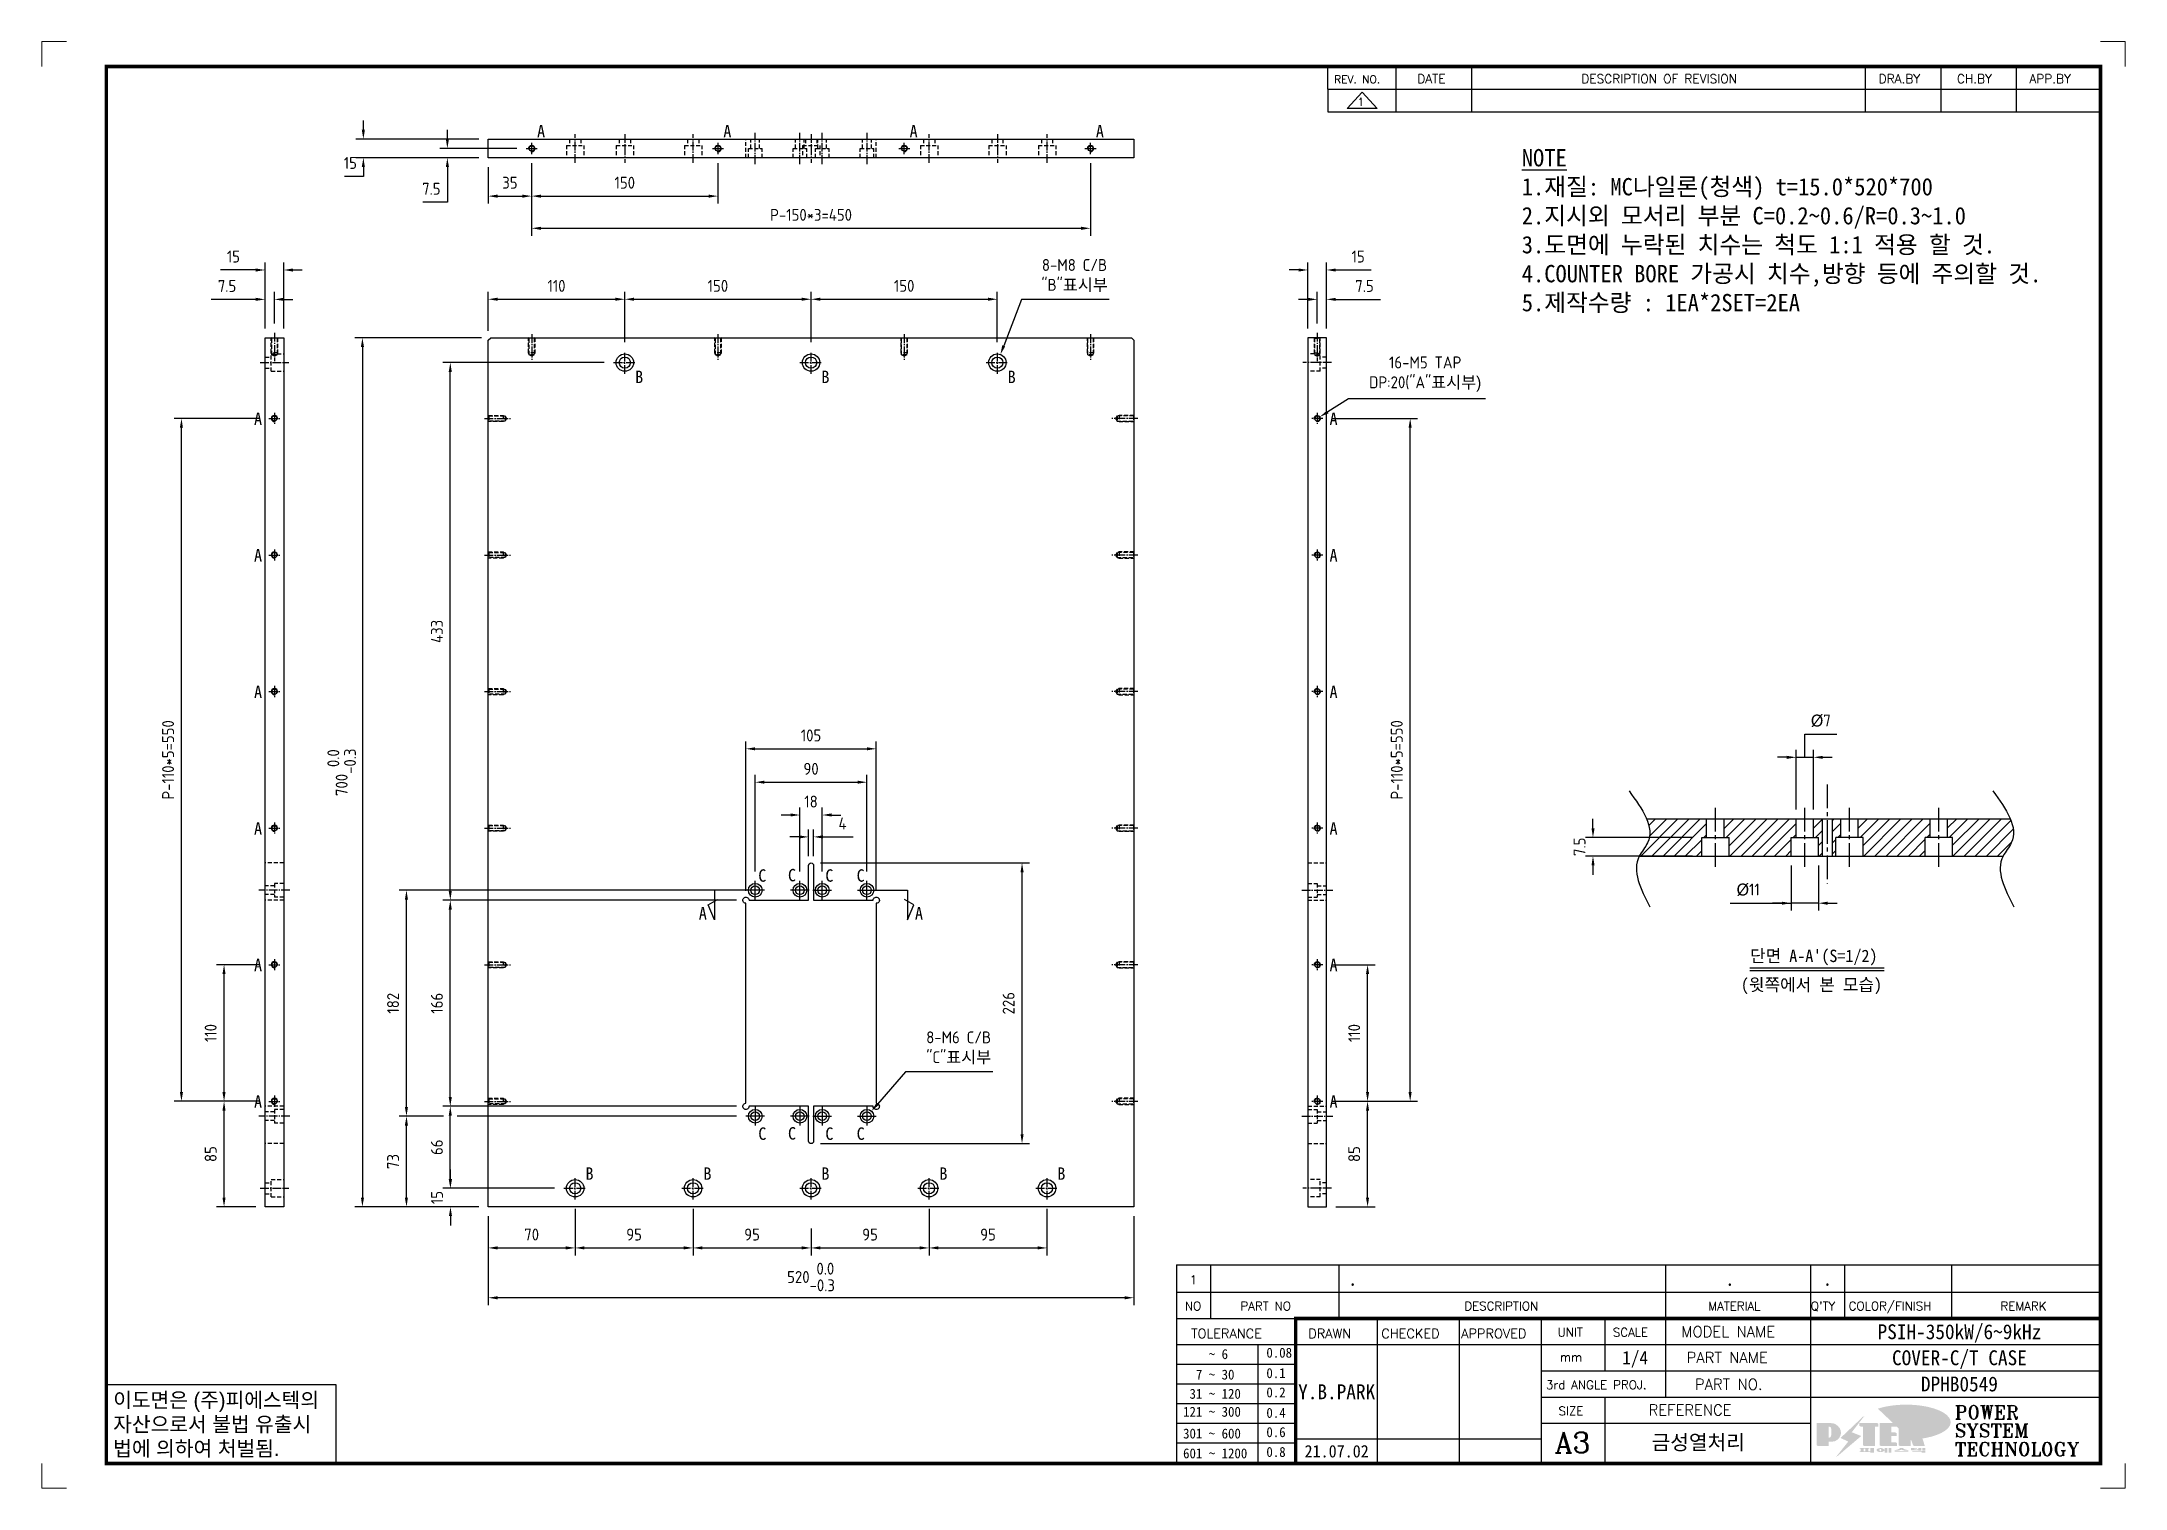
# Model space of a CAD drawing. Header units: millimetres. Extents: x 282 to 14566, y -4134 to 5341.
# Drawn here: x 5453 to 7131, y -1666 to -501 of the extents above; entities that cross this region are included whole.
import ezdxf
from ezdxf.enums import TextEntityAlignment as Align

# ---------------------------------------------------------------- set-up
doc = ezdxf.new("R2010")
doc.units = ezdxf.units.MM
for name, pattern in [('CENTER', [50.8, 31.75, -6.35, 6.35, -6.35]), ('CENTER1', [10, 7, -1, 1, -1]), ('CENTER2', [28.575, 19.05, -3.175, 3.175, -3.175]), ('HIDDEN2', [4.7625, 3.175, -1.5875])]:
    doc.linetypes.add(name, pattern=pattern)
for name, color, linetype in [('CEN', 1, 'CENTER'), ('FORMAT-1', 7, 'Continuous'), ('line', 3, 'Continuous')]:
    doc.layers.add(name, color=color, linetype=linetype)
doc.styles.add('h1', font='')
doc.styles.add('HAN', font='')
doc.styles.add('RC', font='ROMANC.SHX')
doc.styles.add('ROMANT', font='romant__.ttf')
doc.styles.add('RT', font='ROMANT.SHX', dxfattribs={"oblique": 15})
doc.styles.get("Standard").update_dxf_attribs({"font": 'ISOCP.SHX', "bigfont": 'WHGTXT.SHX'})
doc.styles.get('h1').set_extended_font_data('New Gulim')
doc.styles.get('HAN').set_extended_font_data('GulimChe')
doc.dimstyles.new('PS-3', dxfattribs={"dimscale": 3, "dimtxt": 3.2, "dimasz": 2.5, "dimexe": 2, "dimexo": 2.5, "dimgap": 2, "dimtad": 1, "dimtoh": 1, "dimrnd": 0.05, "dimzin": 12, "dimdsep": 46, "dimtxsty": 'Standard', "dimcen": 0, "dimclrt": 2, "dimazin": 3, "dimtfac": 1, "dimtofl": 0, "dimtmove": 0, "dimatfit": 3, "dimfxl": 0, "dimtolj": 1, "dimtzin": 0, "dimarcsym": 0})

msp = doc.modelspace()

# ---------------------------------------------------------------- texts
at = {"color": 6, "style": 'HAN'}
for s, p in [('A', (5982.008, -1207.565)), ('A', (6156.082, -1207.565)), ("단면 A-A'(S=1/2)", (6828.593, -1241.848)), ('(윗쪽에서 본 모습)', (6821.202, -1265.052))]:
    msp.add_text(s, height=10, dxfattribs=at).set_placement(p)
at = {"color": 2, "insert": (6644.769, -586.997), "char_height": 14, "attachment_point": 1, "style": 'HAN'}
msp.add_mtext_dynamic_manual_height_columns('{\\LNOTE\\P}1.재질: {\\C1;MC나일론(청색)} t=15.0*520*700\\P2.지시외 모서리 부분 C=0.2~0.6/R=0.3~1.0\\P3.도면에 누락된 치수는 척도 1:1 적용 할 것.\\P{\\C1;4.COUNTER BORE 가공시 치수,방향 등에 주의할 것.\\P5.제작수량 : 1EA*2SET=2EA}', width=694.38742, gutter_width=769.295, heights=[0], dxfattribs=at)

# ---------------------------------------------------------------- blocks, each defined once
blk = doc.blocks.new('A$C1D2B0D02')
at = {"color": 1, "linetype": 'CENTER1'}
for p, q in [((-225, 688), (-225, 667.2)), ((-75, 688), (-75, 667.2)), ((75, 688), (75, 667.2)), ((225, 688), (225, 667.2)), ((-150, 656), (-150, 674)), ((0, 656), (0, 674)), ((150, 656), (150, 674)), ((-159, 665), (-141, 665)), ((-9, 665), (9, 665)), ((141, 665), (159, 665)), ((-263, 620), (-242.2, 620)), ((263, 620), (242.2, 620)), ((-263, 510), (-242.2, 510)), ((263, 510), (242.2, 510)), ((-263, 400), (-242.2, 400)), ((263, 400), (242.2, 400)), ((-263, 290), (-242.2, 290)), ((263, 290), (242.2, 290)), ((-263, 180), (-242.2, 180)), ((263, 180), (242.2, 180)), ((-263, 70), (-242.2, 70)), ((263, 70), (242.2, 70)), ((-199, 0), (-181, 0)), ((-190, -9), (-190, 9)), ((-104, 0), (-86, 0)), ((-95, -9), (-95, 9)), ((-9, 0), (9, 0)), ((0, -9), (0, 9)), ((86, 0), (104, 0)), ((95, -9), (95, 9)), ((181, 0), (199, 0)), ((190, -9), (190, 9))]:
    blk.add_line(p, q, dxfattribs=at)
at = {"color": 2, "linetype": 'HIDDEN2'}
for p, q in [((-222.5, 673), (-227.5, 673)), ((-222.9, 671.4), (-227.1, 671.4)), ((-72.5, 673), (-77.5, 673)), ((-72.9, 671.4), (-77.1, 671.4)), ((77.5, 673), (72.5, 673)), ((77.1, 671.4), (72.9, 671.4)), ((227.5, 673), (222.5, 673)), ((227.1, 671.4), (222.9, 671.4)), ((-248, 622.5), (-248, 617.5)), ((-246.4, 622.1), (-246.4, 617.9)), ((246.4, 622.1), (246.4, 617.9)), ((248, 622.5), (248, 617.5)), ((-248, 512.5), (-248, 507.5)), ((-246.4, 512.1), (-246.4, 507.9)), ((246.4, 512.1), (246.4, 507.9)), ((248, 512.5), (248, 507.5)), ((-248, 402.5), (-248, 397.5)), ((-246.4, 402.1), (-246.4, 397.9)), ((246.4, 402.1), (246.4, 397.9)), ((248, 402.5), (248, 397.5)), ((-248, 292.5), (-248, 287.5)), ((-246.4, 292.1), (-246.4, 287.9)), ((246.4, 292.1), (246.4, 287.9)), ((248, 292.5), (248, 287.5)), ((-248, 182.5), (-248, 177.5)), ((-246.4, 182.1), (-246.4, 177.9)), ((246.4, 182.1), (246.4, 177.9)), ((248, 182.5), (248, 177.5)), ((-248, 72.5), (-248, 67.5)), ((-246.4, 72.1), (-246.4, 67.9)), ((246.4, 72.1), (246.4, 67.9)), ((248, 72.5), (248, 67.5))]:
    blk.add_line(p, q, dxfattribs=at)
at = {"color": 1, "linetype": 'CENTER'}
for p, q in [((-37.5, 240), (-52.5, 240)), ((-45, 232.5), (-45, 247.5)), ((-1.5, 240), (-16.5, 240)), ((-9, 232.5), (-9, 247.5)), ((1.5, 240), (16.5, 240)), ((9, 232.5), (9, 247.5)), ((37.5, 240), (52.5, 240)), ((45, 232.5), (45, 247.5)), ((-37.5, 58), (-52.5, 58)), ((-45, 65.5), (-45, 50.5)), ((-1.5, 58), (-16.5, 58)), ((-9, 65.5), (-9, 50.5)), ((1.5, 58), (16.5, 58)), ((9, 65.5), (9, 50.5)), ((37.5, 58), (52.5, 58)), ((45, 65.5), (45, 50.5))]:
    blk.add_line(p, q, dxfattribs=at)
at = {"color": 150}
blk.add_lwpolyline([(-258, 685), (258, 685), (260, 683), (260, -15), (-260, -15), (-260, 683)], close=True, dxfattribs=at)
at = {"color": 2, "linetype": 'HIDDEN2'}
for points in [[(-227.1, 672.2), (-227.5, 673), (-227.5, 685)], [(-222.5, 685), (-222.9, 684.6), (-227.1, 684.6), (-227.5, 685)], [(-222.9, 684.6), (-222.9, 671.4), (-225, 670.2), (-227.1, 671.4), (-227.1, 684.6)], [(-222.5, 685), (-222.5, 673), (-222.9, 672.2)], [(-77.1, 672.2), (-77.5, 673), (-77.5, 685)], [(-72.5, 685), (-72.9, 684.6), (-77.1, 684.6), (-77.5, 685)], [(-72.9, 684.6), (-72.9, 671.4), (-75, 670.2), (-77.1, 671.4), (-77.1, 684.6)], [(-72.5, 685), (-72.5, 673), (-72.9, 672.2)], [(72.9, 672.2), (72.5, 673), (72.5, 685)], [(77.5, 685), (77.1, 684.6), (72.9, 684.6), (72.5, 685)], [(77.1, 684.6), (77.1, 671.4), (75, 670.2), (72.9, 671.4), (72.9, 684.6)], [(77.5, 685), (77.5, 673), (77.1, 672.2)], [(222.9, 672.2), (222.5, 673), (222.5, 685)], [(227.5, 685), (227.1, 684.6), (222.9, 684.6), (222.5, 685)], [(227.1, 684.6), (227.1, 671.4), (225, 670.2), (222.9, 671.4), (222.9, 684.6)], [(227.5, 685), (227.5, 673), (227.1, 672.2)], [(-260, 622.5), (-248, 622.5), (-247.2, 622.1)], [(-260, 622.5), (-259.6, 622.1), (-259.6, 617.9), (-260, 617.5)], [(-259.6, 622.1), (-246.4, 622.1), (-245.2, 620), (-246.4, 617.9), (-259.6, 617.9)], [(259.6, 622.1), (246.4, 622.1), (245.2, 620), (246.4, 617.9), (259.6, 617.9)], [(260, 622.5), (248, 622.5), (247.2, 622.1)], [(260, 622.5), (259.6, 622.1), (259.6, 617.9), (260, 617.5)], [(-247.2, 617.9), (-248, 617.5), (-260, 617.5)], [(247.2, 617.9), (248, 617.5), (260, 617.5)], [(-260, 512.5), (-248, 512.5), (-247.2, 512.1)], [(-260, 512.5), (-259.6, 512.1), (-259.6, 507.9), (-260, 507.5)], [(-247.2, 507.9), (-248, 507.5), (-260, 507.5)], [(-259.6, 512.1), (-246.4, 512.1), (-245.2, 510), (-246.4, 507.9), (-259.6, 507.9)], [(259.6, 512.1), (246.4, 512.1), (245.2, 510), (246.4, 507.9), (259.6, 507.9)], [(260, 512.5), (248, 512.5), (247.2, 512.1)], [(247.2, 507.9), (248, 507.5), (260, 507.5)], [(260, 512.5), (259.6, 512.1), (259.6, 507.9), (260, 507.5)], [(-260, 402.5), (-248, 402.5), (-247.2, 402.1)], [(-260, 402.5), (-259.6, 402.1), (-259.6, 397.9), (-260, 397.5)], [(-247.2, 397.9), (-248, 397.5), (-260, 397.5)], [(-259.6, 402.1), (-246.4, 402.1), (-245.2, 400), (-246.4, 397.9), (-259.6, 397.9)], [(259.6, 402.1), (246.4, 402.1), (245.2, 400), (246.4, 397.9), (259.6, 397.9)], [(260, 402.5), (248, 402.5), (247.2, 402.1)], [(247.2, 397.9), (248, 397.5), (260, 397.5)], [(260, 402.5), (259.6, 402.1), (259.6, 397.9), (260, 397.5)], [(-260, 292.5), (-248, 292.5), (-247.2, 292.1)], [(-260, 292.5), (-259.6, 292.1), (-259.6, 287.9), (-260, 287.5)], [(-247.2, 287.9), (-248, 287.5), (-260, 287.5)], [(-259.6, 292.1), (-246.4, 292.1), (-245.2, 290), (-246.4, 287.9), (-259.6, 287.9)], [(259.6, 292.1), (246.4, 292.1), (245.2, 290), (246.4, 287.9), (259.6, 287.9)], [(260, 292.5), (248, 292.5), (247.2, 292.1)], [(247.2, 287.9), (248, 287.5), (260, 287.5)], [(260, 292.5), (259.6, 292.1), (259.6, 287.9), (260, 287.5)], [(-260, 182.5), (-248, 182.5), (-247.2, 182.1)], [(-260, 182.5), (-259.6, 182.1), (-259.6, 177.9), (-260, 177.5)], [(-247.2, 177.9), (-248, 177.5), (-260, 177.5)], [(-259.6, 182.1), (-246.4, 182.1), (-245.2, 180), (-246.4, 177.9), (-259.6, 177.9)], [(259.6, 182.1), (246.4, 182.1), (245.2, 180), (246.4, 177.9), (259.6, 177.9)], [(260, 182.5), (248, 182.5), (247.2, 182.1)], [(247.2, 177.9), (248, 177.5), (260, 177.5)], [(260, 182.5), (259.6, 182.1), (259.6, 177.9), (260, 177.5)], [(-260, 72.5), (-248, 72.5), (-247.2, 72.1)], [(-260, 72.5), (-259.6, 72.1), (-259.6, 67.9), (-260, 67.5)], [(-247.2, 67.9), (-248, 67.5), (-260, 67.5)], [(-259.6, 72.1), (-246.4, 72.1), (-245.2, 70), (-246.4, 67.9), (-259.6, 67.9)], [(259.6, 72.1), (246.4, 72.1), (245.2, 70), (246.4, 67.9), (259.6, 67.9)], [(260, 72.5), (248, 72.5), (247.2, 72.1)], [(247.2, 67.9), (248, 67.5), (260, 67.5)], [(260, 72.5), (259.6, 72.1), (259.6, 67.9), (260, 67.5)]]:
    blk.add_lwpolyline(points, dxfattribs=at)
at = {"color": 150}
blk.add_lwpolyline([(2, 260), (2, 232), (50, 232, -2.414214), (52.5, 229.5), (52.5, 68.5, -2.414214), (50, 66), (2, 66), (2, 38, -1), (-2, 38), (-2, 66), (-50, 66, -2.414214), (-52.5, 68.5), (-52.5, 229.5, -2.414214), (-50, 232), (-2, 232), (-2, 260, -1)], format="xyb", close=True, dxfattribs=at)
for centre, radius in [((-150, 665), 7), ((0, 665), 7), ((150, 665), 7), ((-150, 665), 4.5), ((0, 665), 4.5), ((150, 665), 4.5), ((-45, 240), 5.5), ((-45, 240), 3.5), ((-9, 240), 5.5), ((-9, 240), 3.5), ((9, 240), 5.5), ((9, 240), 3.5), ((45, 240), 5.5), ((45, 240), 3.5), ((-45, 58), 5.5), ((-45, 58), 3.5), ((-9, 58), 5.5), ((-9, 58), 3.5), ((9, 58), 5.5), ((9, 58), 3.5), ((45, 58), 5.5), ((45, 58), 3.5), ((-190, 0), 7), ((-190, 0), 4.5), ((-95, 0), 7), ((-95, 0), 4.5), ((0, 0), 7), ((0, 0), 4.5), ((95, 0), 7), ((95, 0), 4.5), ((190, 0), 7), ((190, 0), 4.5)]:
    blk.add_circle(centre, radius, dxfattribs=at)
at = {"color": 6, "style": 'HAN'}
for s, p in [('B', (-141.7, 648.5)), ('B', (8.3, 648.5)), ('B', (158.3, 648.5)), ('C', (-42.5, 246.9)), ('C', (-18.6, 247.2)), ('C', (11.5, 246.9)), ('C', (36.7, 246.9)), ('C', (-42.5, 39)), ('C', (-18.6, 39.2)), ('C', (11.5, 39)), ('C', (36.7, 39)), ('B', (-181.7, 6.8)), ('B', (-86.7, 6.8)), ('B', (8.3, 6.8)), ('B', (103.3, 6.8)), ('B', (198.3, 6.8))]:
    blk.add_text(s, height=10, dxfattribs=at).set_placement(p)
blk = doc.blocks.new('A$C713A1225')
at = {"color": 1, "linetype": 'CENTER1'}
for p, q in [((7.5, 689), (7.5, 666.2)), ((-4, 665), (19, 665)), ((7.5, 624.6), (7.5, 615.4)), ((2.9, 620), (12.1, 620)), ((2.9, 510), (12.1, 510)), ((7.5, 514.6), (7.5, 505.4)), ((7.5, 404.6), (7.5, 395.4)), ((2.9, 400), (12.1, 400)), ((2.9, 290), (12.1, 290)), ((7.5, 294.6), (7.5, 285.4)), ((20, 240), (-5, 240)), ((2.9, 180), (12.1, 180)), ((7.5, 184.6), (7.5, 175.4)), ((2.9, 70), (12.1, 70)), ((7.5, 74.6), (7.5, 65.4)), ((20, 58), (-5, 58)), ((-4, 0), (19, 0))]:
    blk.add_line(p, q, dxfattribs=at)
at = {"color": 2, "linetype": 'HIDDEN2'}
for p, q in [((10, 673), (5, 673)), ((5, 658), (5, 672)), ((5, 672), (15, 672)), ((9.6, 671.4), (5.4, 671.4)), ((0, 669.5), (5, 669.5)), ((0, 660.5), (5, 660.5)), ((5, 658), (15, 658)), ((15, 262), (0, 262)), ((7.5, 243.5), (0, 243.5)), ((7.5, 236.5), (0, 236.5)), ((15, 245.5), (7.5, 245.5)), ((7.5, 245.5), (7.5, 234.5)), ((15, 232), (0, 232)), ((15, 234.5), (7.5, 234.5)), ((15, 66), (0, 66)), ((7.5, 61.5), (0, 61.5)), ((7.5, 54.5), (0, 54.5)), ((15, 63.5), (7.5, 63.5)), ((7.5, 63.5), (7.5, 52.5)), ((15, 52.5), (7.5, 52.5)), ((15, 36), (0, 36)), ((0, 4.5), (5, 4.5)), ((5, -7), (5, 7)), ((5, 7), (15, 7)), ((0, -4.5), (5, -4.5)), ((5, -7), (15, -7))]:
    blk.add_line(p, q, dxfattribs=at)
at = {"color": 150}
blk.add_lwpolyline([(0, 685), (15, 685), (15, -15), (0, -15)], close=True, dxfattribs=at)
at = {"color": 2, "linetype": 'HIDDEN2'}
for points in [[(5.4, 672.2), (5, 673), (5, 685)], [(10, 685), (9.6, 684.6), (5.4, 684.6), (5, 685)], [(9.6, 684.6), (9.6, 671.4), (7.5, 670.2), (5.4, 671.4), (5.4, 684.6)], [(10, 685), (10, 673), (9.6, 672.2)]]:
    blk.add_lwpolyline(points, dxfattribs=at)
at = {"color": 3}
for centre in [(7.5, 620), (7.5, 510), (7.5, 400), (7.5, 290), (7.5, 180), (7.5, 70)]:
    blk.add_circle(centre, 2.1, dxfattribs=at)
for centre in [(7.5, 620), (7.5, 510), (7.5, 400), (7.5, 290), (7.5, 180), (7.5, 70)]:
    blk.add_arc(centre, 2.5, 344.966, 284.591)
at = {"color": 2, "style": 'HAN'}
for p in [(-8.9, 614.8), (-8.9, 504.8), (-8.9, 394.8), (-8.9, 284.8), (-8.9, 174.8), (-8.9, 64.8)]:
    blk.add_text('A', height=10, dxfattribs=at).set_placement(p)
blk = doc.blocks.new('A$C73624FD3')
at = {"linetype": 'CENTER1'}
for p, q in [((-286.4, 31.2), (-286.4, 54.2)), ((-191.4, 31.2), (-191.4, 54.2)), ((-1.4, 31.2), (-1.4, 54.2)), ((93.6, 31.2), (93.6, 54.2))]:
    blk.add_line(p, q, dxfattribs=at)
at = {"color": 1, "linetype": 'CENTER1'}
for p, q in [((-246.4, 54.2), (-246.4, 31.2)), ((-96.4, 54.2), (-96.4, 31.2)), ((53.6, 54.2), (53.6, 31.2))]:
    blk.add_line(p, q, dxfattribs=at)
at = {"color": 251, "linetype": 'CENTER1'}
for p, q in [((-141.4, 30.2), (-141.4, 55.2)), ((-105.4, 30.2), (-105.4, 55.2)), ((-87.4, 30.2), (-87.4, 55.2)), ((-51.4, 30.2), (-51.4, 55.2))]:
    blk.add_line(p, q, dxfattribs=at)
at = {"color": 1, "linetype": 'CENTER'}
for p, q in [((-325.9, 42.7), (-316.9, 42.7)), ((-321.4, 38.2), (-321.4, 47.2)), ((-175.9, 42.7), (-166.9, 42.7)), ((-171.4, 38.2), (-171.4, 47.2)), ((-25.9, 42.7), (-16.9, 42.7)), ((-21.4, 38.2), (-21.4, 47.2)), ((124.1, 42.7), (133.1, 42.7)), ((128.6, 38.2), (128.6, 47.2))]:
    blk.add_line(p, q, dxfattribs=at)
at = {"linetype": 'HIDDEN2'}
for p, q in [((-293.4, 45.2), (-279.4, 45.2)), ((-293.4, 45.2), (-293.4, 35.2)), ((-290.9, 50.2), (-290.9, 45.2)), ((-281.9, 50.2), (-281.9, 45.2)), ((-279.4, 45.2), (-279.4, 35.2)), ((-198.4, 45.2), (-184.4, 45.2)), ((-198.4, 45.2), (-198.4, 35.2)), ((-195.9, 50.2), (-195.9, 45.2)), ((-186.9, 50.2), (-186.9, 45.2)), ((-184.4, 45.2), (-184.4, 35.2)), ((-8.4, 45.2), (5.6, 45.2)), ((-8.4, 45.2), (-8.4, 35.2)), ((-5.9, 50.2), (-5.9, 45.2)), ((3.1, 50.2), (3.1, 45.2)), ((5.6, 45.2), (5.6, 35.2)), ((86.6, 45.2), (100.6, 45.2)), ((86.6, 45.2), (86.6, 35.2)), ((89.1, 50.2), (89.1, 45.2)), ((98.1, 50.2), (98.1, 45.2)), ((100.6, 45.2), (100.6, 35.2))]:
    blk.add_line(p, q, dxfattribs=at)
at = {"color": 2, "linetype": 'HIDDEN2'}
for p, q in [((-253.4, 45.2), (-239.4, 45.2)), ((-253.4, 45.2), (-253.4, 35.2)), ((-250.9, 50.2), (-250.9, 45.2)), ((-241.9, 50.2), (-241.9, 45.2)), ((-239.4, 45.2), (-239.4, 35.2)), ((-103.4, 45.2), (-89.4, 45.2)), ((-103.4, 45.2), (-103.4, 35.2)), ((-100.9, 50.2), (-100.9, 45.2)), ((-91.9, 50.2), (-91.9, 45.2)), ((-89.4, 45.2), (-89.4, 35.2)), ((46.6, 45.2), (60.6, 45.2)), ((46.6, 45.2), (46.6, 35.2)), ((49.1, 50.2), (49.1, 45.2)), ((58.1, 50.2), (58.1, 45.2)), ((60.6, 45.2), (60.6, 35.2))]:
    blk.add_line(p, q, dxfattribs=at)
at = {"color": 251, "linetype": 'HIDDEN2'}
for p, q in [((-148.9, 35.2), (-148.9, 50.2)), ((-146.9, 35.2), (-146.9, 42.7)), ((-146.9, 42.7), (-135.9, 42.7)), ((-144.9, 42.7), (-144.9, 50.2)), ((-137.9, 42.7), (-137.9, 50.2)), ((-135.9, 35.2), (-135.9, 42.7)), ((-110.9, 35.2), (-110.9, 42.7)), ((-110.9, 42.7), (-99.9, 42.7)), ((-108.9, 42.7), (-108.9, 50.2)), ((-101.9, 42.7), (-101.9, 50.2)), ((-99.9, 35.2), (-99.9, 42.7)), ((-92.9, 35.2), (-92.9, 42.7)), ((-92.9, 42.7), (-81.9, 42.7)), ((-90.9, 42.7), (-90.9, 50.2)), ((-83.9, 42.7), (-83.9, 50.2)), ((-81.9, 35.2), (-81.9, 42.7)), ((-56.9, 35.2), (-56.9, 42.7)), ((-56.9, 42.7), (-45.9, 42.7)), ((-54.9, 42.7), (-54.9, 50.2)), ((-47.9, 42.7), (-47.9, 50.2)), ((-45.9, 35.2), (-45.9, 42.7)), ((-43.9, 35.2), (-43.9, 50.2))]:
    blk.add_line(p, q, dxfattribs=at)
at = {"color": 150}
blk.add_lwpolyline([(-356.4, 50.2), (163.6, 50.2), (163.6, 35.2), (-356.4, 35.2)], close=True, dxfattribs=at)
at = {"color": 3}
for centre in [(-321.4, 42.7), (-171.4, 42.7), (-21.4, 42.7), (128.6, 42.7)]:
    blk.add_circle(centre, 2.1, dxfattribs=at)
for centre in [(-321.4, 42.7), (-171.4, 42.7), (-21.4, 42.7), (128.6, 42.7)]:
    blk.add_arc(centre, 2.5, 255.409, 195.034)
at = {"color": 2, "style": 'HAN'}
for p in [(-317.1, 51.7), (-167.1, 51.7), (-17.1, 51.7), (132.9, 51.7)]:
    blk.add_text('A', height=10, dxfattribs=at).set_placement(p)
blk = doc.blocks.new('*D1383')
at = {"color": 0, "lineweight": -2, "ltscale": 10}
for p, q in [((5782, -1416.5), (5782, -1409)), ((5865.9, -1424), (5776, -1424)), ((5804.9, -1439), (5776, -1439)), ((5782, -1446.5), (5782, -1454))]:
    blk.add_line(p, q, dxfattribs=at)
at = {"color": 0, "ltscale": 10}
for points in [[(5780.8, -1416.5), (5783.3, -1416.5), (5782, -1424)], [(5780.8, -1446.5), (5783.3, -1446.5), (5782, -1439)]]:
    blk.add_solid(points, dxfattribs=at)
at = {"layer": 'DEFPOINTS', "color": 0, "ltscale": 10}
for p in [(5782, -1424), (5873.4, -1424), (5812.4, -1439)]:
    blk.add_point(p, dxfattribs=at)
at = {"color": 2, "ltscale": 10, "insert": (5771.2, -1431.5), "char_height": 9.6, "attachment_point": 5, "rotation": 90}
blk.add_mtext('\\A1;15', dxfattribs=at)
blk = doc.blocks.new('*D1384')
at = {"color": 0, "lineweight": -2, "ltscale": 10}
for p, q in [((6012.4, -1358), (5775.9, -1358)), ((5781.9, -1416.5), (5781.9, -1365.5)), ((5865.9, -1424), (5775.9, -1424))]:
    blk.add_line(p, q, dxfattribs=at)
at = {"color": 0, "ltscale": 10}
for points in [[(5780.6, -1365.5), (5783.1, -1365.5), (5781.9, -1358)], [(5780.6, -1416.5), (5783.1, -1416.5), (5781.9, -1424)]]:
    blk.add_solid(points, dxfattribs=at)
at = {"layer": 'DEFPOINTS', "color": 0, "ltscale": 10}
for p in [(5781.9, -1358), (6019.9, -1358), (5873.4, -1424)]:
    blk.add_point(p, dxfattribs=at)
at = {"color": 2, "ltscale": 10, "insert": (5771.1, -1391), "char_height": 9.6, "attachment_point": 5, "rotation": 90}
blk.add_mtext('\\A1;66', dxfattribs=at)
blk = doc.blocks.new('*D1385')
at = {"color": 0, "lineweight": -2, "ltscale": 10}
for p, q in [((6012.4, -1192), (5775.9, -1192)), ((5781.9, -1350.5), (5781.9, -1199.5)), ((6012.4, -1358), (5775.9, -1358))]:
    blk.add_line(p, q, dxfattribs=at)
at = {"color": 0, "ltscale": 10}
for points in [[(5780.6, -1199.5), (5783.1, -1199.5), (5781.9, -1192)], [(5780.6, -1350.5), (5783.1, -1350.5), (5781.9, -1358)]]:
    blk.add_solid(points, dxfattribs=at)
at = {"layer": 'DEFPOINTS', "color": 0, "ltscale": 10}
for p in [(5781.9, -1192), (6019.9, -1192), (6019.9, -1358)]:
    blk.add_point(p, dxfattribs=at)
at = {"color": 2, "ltscale": 10, "insert": (5771.1, -1275), "char_height": 9.6, "attachment_point": 5, "rotation": 90}
blk.add_mtext('\\A1;166', dxfattribs=at)
blk = doc.blocks.new('*D1279')
at = {"color": 0, "lineweight": -2, "ltscale": 10}
for p, q in [((5905.9, -759), (5775.9, -759)), ((5781.9, -1184.5), (5781.9, -766.5)), ((6012.4, -1192), (5775.9, -1192))]:
    blk.add_line(p, q, dxfattribs=at)
at = {"color": 0, "ltscale": 10}
for points in [[(5780.6, -766.5), (5783.1, -766.5), (5781.9, -759)], [(5780.6, -1184.5), (5783.1, -1184.5), (5781.9, -1192)]]:
    blk.add_solid(points, dxfattribs=at)
at = {"layer": 'DEFPOINTS', "color": 0, "ltscale": 10}
for p in [(5781.9, -759), (5913.4, -759), (6019.9, -1192)]:
    blk.add_point(p, dxfattribs=at)
at = {"color": 2, "ltscale": 10, "insert": (5771.1, -975.5), "char_height": 9.6, "attachment_point": 5, "rotation": 90}
blk.add_mtext('\\A1;433', dxfattribs=at)
blk = doc.blocks.new('*D1280')
at = {"color": 0, "lineweight": -2, "ltscale": 10}
for p, q in [((6062.9, -1141), (6055.4, -1141)), ((6070.4, -1156.5), (6070.4, -1135)), ((6074.4, -1156.5), (6074.4, -1135)), ((6081.9, -1141), (6106.2, -1141))]:
    blk.add_line(p, q, dxfattribs=at)
at = {"color": 0, "ltscale": 10}
for points in [[(6062.9, -1139.8), (6062.9, -1142.3), (6070.4, -1141)], [(6081.9, -1139.8), (6081.9, -1142.3), (6074.4, -1141)]]:
    blk.add_solid(points, dxfattribs=at)
at = {"layer": 'DEFPOINTS', "color": 0, "ltscale": 10}
for p in [(6074.4, -1141), (6070.4, -1164), (6074.4, -1164)]:
    blk.add_point(p, dxfattribs=at)
at = {"color": 2, "ltscale": 10, "insert": (6097.8, -1130.2), "char_height": 9.6, "attachment_point": 5}
blk.add_mtext('\\A1;4', dxfattribs=at)
blk = doc.blocks.new('*D1281')
at = {"color": 0, "lineweight": -2, "ltscale": 10}
for p, q in [((6055.9, -1123.4), (6048.4, -1123.4)), ((6063.4, -1169), (6063.4, -1117.4)), ((6081.4, -1169), (6081.4, -1117.4)), ((6088.9, -1123.4), (6096.4, -1123.4))]:
    blk.add_line(p, q, dxfattribs=at)
at = {"color": 0, "ltscale": 10}
for points in [[(6055.9, -1122.1), (6055.9, -1124.6), (6063.4, -1123.4)], [(6088.9, -1122.1), (6088.9, -1124.6), (6081.4, -1123.4)]]:
    blk.add_solid(points, dxfattribs=at)
at = {"layer": 'DEFPOINTS', "color": 0, "ltscale": 10}
for p in [(6081.4, -1123.4), (6063.4, -1176.5), (6081.4, -1176.5)]:
    blk.add_point(p, dxfattribs=at)
at = {"color": 2, "ltscale": 10, "insert": (6072.4, -1112.6), "char_height": 9.6, "attachment_point": 5}
blk.add_mtext('\\A1;18', dxfattribs=at)
blk = doc.blocks.new('*D1282')
at = {"color": 0, "lineweight": -2, "ltscale": 10}
for p, q in [((6027.4, -1169), (6027.4, -1091)), ((6034.9, -1097), (6109.9, -1097)), ((6117.4, -1169), (6117.4, -1091))]:
    blk.add_line(p, q, dxfattribs=at)
at = {"color": 0, "ltscale": 10}
for points in [[(6034.9, -1095.7), (6034.9, -1098.2), (6027.4, -1097)], [(6109.9, -1095.7), (6109.9, -1098.2), (6117.4, -1097)]]:
    blk.add_solid(points, dxfattribs=at)
at = {"layer": 'DEFPOINTS', "color": 0, "ltscale": 10}
for p in [(6117.4, -1097), (6027.4, -1176.5), (6117.4, -1176.5)]:
    blk.add_point(p, dxfattribs=at)
at = {"color": 2, "ltscale": 10, "insert": (6072.4, -1086.2), "char_height": 9.6, "attachment_point": 5}
blk.add_mtext('\\A1;90', dxfattribs=at)
blk = doc.blocks.new('*D1283')
at = {"color": 0, "lineweight": -2, "ltscale": 10}
for p, q in [((6019.9, -1184.5), (6019.9, -1064.1)), ((6027.4, -1070.1), (6117.4, -1070.1)), ((6124.9, -1184.5), (6124.9, -1064.1))]:
    blk.add_line(p, q, dxfattribs=at)
at = {"color": 0, "ltscale": 10}
for points in [[(6027.4, -1068.8), (6027.4, -1071.3), (6019.9, -1070.1)], [(6117.4, -1068.8), (6117.4, -1071.3), (6124.9, -1070.1)]]:
    blk.add_solid(points, dxfattribs=at)
at = {"layer": 'DEFPOINTS', "color": 0, "ltscale": 10}
for p in [(6124.9, -1070.1), (6019.9, -1192), (6124.9, -1192)]:
    blk.add_point(p, dxfattribs=at)
at = {"color": 2, "ltscale": 10, "insert": (6072.4, -1059.3), "char_height": 9.6, "attachment_point": 5}
blk.add_mtext('\\A1;105', dxfattribs=at)
blk = doc.blocks.new('*D1386')
at = {"color": 0, "lineweight": -2, "ltscale": 10}
for p, q in [((5776.3, -1366), (5740.6, -1366)), ((5746.6, -1431.5), (5746.6, -1373.5)), ((6012.4, -1366), (5787.5, -1366)), ((5804.9, -1439), (5740.6, -1439))]:
    blk.add_line(p, q, dxfattribs=at)
at = {"color": 0, "ltscale": 10}
for points in [[(5745.3, -1373.5), (5747.8, -1373.5), (5746.6, -1366)], [(5745.3, -1431.5), (5747.8, -1431.5), (5746.6, -1439)]]:
    blk.add_solid(points, dxfattribs=at)
at = {"layer": 'DEFPOINTS', "color": 0, "ltscale": 10}
for p in [(5746.6, -1366), (6019.9, -1366), (5812.4, -1439)]:
    blk.add_point(p, dxfattribs=at)
at = {"color": 2, "ltscale": 10, "insert": (5735.8, -1402.5), "char_height": 9.6, "attachment_point": 5, "rotation": 90}
blk.add_mtext('\\A1;73', dxfattribs=at)
blk = doc.blocks.new('*D1387')
at = {"color": 0, "lineweight": -2, "ltscale": 10}
for p, q in [((6012.4, -1184), (5740.6, -1184)), ((5746.6, -1358.5), (5746.6, -1191.5)), ((5776.3, -1366), (5740.6, -1366)), ((6012.4, -1366), (5787.5, -1366))]:
    blk.add_line(p, q, dxfattribs=at)
at = {"color": 0, "ltscale": 10}
for points in [[(5745.3, -1191.5), (5747.8, -1191.5), (5746.6, -1184)], [(5745.3, -1358.5), (5747.8, -1358.5), (5746.6, -1366)]]:
    blk.add_solid(points, dxfattribs=at)
at = {"layer": 'DEFPOINTS', "color": 0, "ltscale": 10}
for p in [(5746.6, -1184), (6019.9, -1184), (6019.9, -1366)]:
    blk.add_point(p, dxfattribs=at)
at = {"color": 2, "ltscale": 10, "insert": (5735.8, -1275), "char_height": 9.6, "attachment_point": 5, "rotation": 90}
blk.add_mtext('\\A1;182', dxfattribs=at)
blk = doc.blocks.new('*D1284')
at = {"color": 0, "lineweight": -2, "ltscale": 10}
for p, q in [((6079.9, -1162), (6248.3, -1162)), ((6242.3, -1380.5), (6242.3, -1169.5)), ((6079.9, -1388), (6248.3, -1388))]:
    blk.add_line(p, q, dxfattribs=at)
at = {"color": 0, "ltscale": 10}
for points in [[(6241.1, -1169.5), (6243.6, -1169.5), (6242.3, -1162)], [(6241.1, -1380.5), (6243.6, -1380.5), (6242.3, -1388)]]:
    blk.add_solid(points, dxfattribs=at)
at = {"layer": 'DEFPOINTS', "color": 0, "ltscale": 10}
for p in [(6072.4, -1162), (6242.3, -1162), (6072.4, -1388)]:
    blk.add_point(p, dxfattribs=at)
at = {"color": 2, "ltscale": 10, "insert": (6231.5, -1275), "char_height": 9.6, "attachment_point": 5, "rotation": 90}
blk.add_mtext('\\A1;226', dxfattribs=at)
blk = doc.blocks.new('*D1285')
at = {"color": 0, "lineweight": -2, "ltscale": 10}
for p, q in [((5806.9, -739), (5705.1, -739)), ((5711.1, -746.5), (5711.1, -1431.5)), ((5804.9, -1439), (5705.1, -1439))]:
    blk.add_line(p, q, dxfattribs=at)
at = {"color": 0, "ltscale": 10}
for points in [[(5709.9, -746.5), (5712.4, -746.5), (5711.1, -739)], [(5709.9, -1431.5), (5712.4, -1431.5), (5711.1, -1439)]]:
    blk.add_solid(points, dxfattribs=at)
at = {"layer": 'DEFPOINTS', "color": 0, "ltscale": 10}
for p in [(5814.4, -739), (5711.1, -1439), (5812.4, -1439)]:
    blk.add_point(p, dxfattribs=at)
at = {"color": 2, "ltscale": 10, "insert": (5694.4, -1089), "char_height": 9.6, "attachment_point": 5, "rotation": 90}
blk.add_mtext('\\A1;700\\S 0.0^ -0.3;', dxfattribs=at)
blk = doc.blocks.new('*D1286')
at = {"color": 0, "lineweight": -2, "ltscale": 10}
for p, q in [((5812.4, -733.5), (5812.4, -702)), ((5922.4, -742.5), (5922.4, -702)), ((5819.9, -708), (5914.9, -708))]:
    blk.add_line(p, q, dxfattribs=at)
at = {"color": 0, "ltscale": 10}
for points in [[(5819.9, -706.7), (5819.9, -709.2), (5812.4, -708)], [(5914.9, -706.7), (5914.9, -709.2), (5922.4, -708)]]:
    blk.add_solid(points, dxfattribs=at)
at = {"layer": 'DEFPOINTS', "color": 0, "ltscale": 10}
for p in [(5922.4, -708), (5812.4, -741), (5922.4, -750)]:
    blk.add_point(p, dxfattribs=at)
at = {"color": 2, "ltscale": 10, "insert": (5867.4, -697.2), "char_height": 9.6, "attachment_point": 5}
blk.add_mtext('\\A1;110', dxfattribs=at)
blk = doc.blocks.new('*D1287')
at = {"color": 0, "lineweight": -2, "ltscale": 10}
for p, q in [((5922.4, -742.5), (5922.4, -702)), ((6072.4, -742.5), (6072.4, -702)), ((5929.9, -708), (6064.9, -708))]:
    blk.add_line(p, q, dxfattribs=at)
at = {"color": 0, "ltscale": 10}
for points in [[(5929.9, -706.7), (5929.9, -709.2), (5922.4, -708)], [(6064.9, -706.7), (6064.9, -709.2), (6072.4, -708)]]:
    blk.add_solid(points, dxfattribs=at)
at = {"layer": 'DEFPOINTS', "color": 0, "ltscale": 10}
for p in [(6072.4, -708), (5922.4, -750), (6072.4, -750)]:
    blk.add_point(p, dxfattribs=at)
at = {"color": 2, "ltscale": 10, "insert": (5997.4, -697.2), "char_height": 9.6, "attachment_point": 5}
blk.add_mtext('\\A1;150', dxfattribs=at)
blk = doc.blocks.new('*D1288')
at = {"color": 0, "lineweight": -2, "ltscale": 10}
for p, q in [((6072.4, -742.5), (6072.4, -702)), ((6222.4, -742.5), (6222.4, -702)), ((6079.9, -708), (6214.9, -708))]:
    blk.add_line(p, q, dxfattribs=at)
at = {"color": 0, "ltscale": 10}
for points in [[(6079.9, -706.7), (6079.9, -709.2), (6072.4, -708)], [(6214.9, -706.7), (6214.9, -709.2), (6222.4, -708)]]:
    blk.add_solid(points, dxfattribs=at)
at = {"layer": 'DEFPOINTS', "color": 0, "ltscale": 10}
for p in [(6222.4, -708), (6072.4, -750), (6222.4, -750)]:
    blk.add_point(p, dxfattribs=at)
at = {"color": 2, "ltscale": 10, "insert": (6147.4, -697.2), "char_height": 9.6, "attachment_point": 5}
blk.add_mtext('\\A1;150', dxfattribs=at)
blk = doc.blocks.new('*D1289')
at = {"color": 0, "lineweight": -2, "ltscale": 10}
for p, q in [((6241.8, -708.2), (6227.6, -745.5)), ((6312.5, -708.2), (6241.8, -708.2))]:
    blk.add_line(p, q, dxfattribs=at)
at = {"color": 0, "ltscale": 10}
blk.add_solid([(6226.4, -745), (6228.8, -745.9), (6224.9, -752.5)], dxfattribs=at)
at = {"layer": 'DEFPOINTS', "color": 0, "ltscale": 10}
for p in [(6224.9, -752.5), (6219.9, -765.6)]:
    blk.add_point(p, dxfattribs=at)
at = {"color": 2, "ltscale": 10, "insert": (6284.6, -688.9), "char_height": 9.6, "attachment_point": 5}
blk.add_mtext('\\A1;8-M8 C/B\\P"B"{\\fGulim|b0|i0|c129|p50;표시부}', dxfattribs=at)
blk = doc.blocks.new('*D1290')
at = {"color": 0, "lineweight": -2, "ltscale": 10}
for p, q in [((5882.4, -1440.5), (5882.4, -1478.1)), ((5812.4, -1446.5), (5812.4, -1478.1)), ((5819.9, -1472.1), (5874.9, -1472.1))]:
    blk.add_line(p, q, dxfattribs=at)
at = {"color": 0, "ltscale": 10}
for points in [[(5819.9, -1470.8), (5819.9, -1473.3), (5812.4, -1472.1)], [(5874.9, -1470.8), (5874.9, -1473.3), (5882.4, -1472.1)]]:
    blk.add_solid(points, dxfattribs=at)
at = {"layer": 'DEFPOINTS', "color": 0, "ltscale": 10}
for p in [(5812.4, -1439), (5882.4, -1433), (5882.4, -1472.1)]:
    blk.add_point(p, dxfattribs=at)
at = {"color": 2, "ltscale": 10, "insert": (5847.4, -1461.3), "char_height": 9.6, "attachment_point": 5}
blk.add_mtext('\\A1;70', dxfattribs=at)
blk = doc.blocks.new('*D1291')
at = {"color": 0, "lineweight": -2, "ltscale": 10}
for p, q in [((5882.4, -1440.5), (5882.4, -1478.1)), ((5977.4, -1440.5), (5977.4, -1478.1)), ((5889.9, -1472.1), (5969.9, -1472.1))]:
    blk.add_line(p, q, dxfattribs=at)
at = {"color": 0, "ltscale": 10}
for points in [[(5889.9, -1470.8), (5889.9, -1473.3), (5882.4, -1472.1)], [(5969.9, -1470.8), (5969.9, -1473.3), (5977.4, -1472.1)]]:
    blk.add_solid(points, dxfattribs=at)
at = {"layer": 'DEFPOINTS', "color": 0, "ltscale": 10}
for p in [(5882.4, -1433), (5977.4, -1433), (5977.4, -1472.1)]:
    blk.add_point(p, dxfattribs=at)
at = {"color": 2, "ltscale": 10, "insert": (5929.9, -1461.3), "char_height": 9.6, "attachment_point": 5}
blk.add_mtext('\\A1;95', dxfattribs=at)
blk = doc.blocks.new('*D1292')
at = {"color": 0, "lineweight": -2, "ltscale": 10}
for p, q in [((5977.4, -1440.5), (5977.4, -1478.1)), ((6072.4, -1456.5), (6072.4, -1478.1)), ((5984.9, -1472.1), (6064.9, -1472.1))]:
    blk.add_line(p, q, dxfattribs=at)
at = {"color": 0, "ltscale": 10}
for points in [[(5984.9, -1470.8), (5984.9, -1473.3), (5977.4, -1472.1)], [(6064.9, -1470.8), (6064.9, -1473.3), (6072.4, -1472.1)]]:
    blk.add_solid(points, dxfattribs=at)
at = {"layer": 'DEFPOINTS', "color": 0, "ltscale": 10}
for p in [(5977.4, -1433), (6072.4, -1449), (6072.4, -1472.1)]:
    blk.add_point(p, dxfattribs=at)
at = {"color": 2, "ltscale": 10, "insert": (6024.9, -1461.3), "char_height": 9.6, "attachment_point": 5}
blk.add_mtext('\\A1;95', dxfattribs=at)
blk = doc.blocks.new('*D1293')
at = {"color": 0, "lineweight": -2, "ltscale": 10}
for p, q in [((6167.4, -1440.5), (6167.4, -1478.1)), ((6072.4, -1456.5), (6072.4, -1478.1)), ((6079.9, -1472.1), (6159.9, -1472.1))]:
    blk.add_line(p, q, dxfattribs=at)
at = {"color": 0, "ltscale": 10}
for points in [[(6079.9, -1470.8), (6079.9, -1473.3), (6072.4, -1472.1)], [(6159.9, -1470.8), (6159.9, -1473.3), (6167.4, -1472.1)]]:
    blk.add_solid(points, dxfattribs=at)
at = {"layer": 'DEFPOINTS', "color": 0, "ltscale": 10}
for p in [(6167.4, -1433), (6072.4, -1449), (6167.4, -1472.1)]:
    blk.add_point(p, dxfattribs=at)
at = {"color": 2, "ltscale": 10, "insert": (6119.9, -1461.3), "char_height": 9.6, "attachment_point": 5}
blk.add_mtext('\\A1;95', dxfattribs=at)
blk = doc.blocks.new('*D1294')
at = {"color": 0, "lineweight": -2, "ltscale": 10}
for p, q in [((6167.4, -1440.5), (6167.4, -1478.1)), ((6262.4, -1440.5), (6262.4, -1478.1)), ((6174.9, -1472.1), (6254.9, -1472.1))]:
    blk.add_line(p, q, dxfattribs=at)
at = {"color": 0, "ltscale": 10}
for points in [[(6174.9, -1470.8), (6174.9, -1473.3), (6167.4, -1472.1)], [(6254.9, -1470.8), (6254.9, -1473.3), (6262.4, -1472.1)]]:
    blk.add_solid(points, dxfattribs=at)
at = {"layer": 'DEFPOINTS', "color": 0, "ltscale": 10}
for p in [(6167.4, -1433), (6262.4, -1433), (6262.4, -1472.1)]:
    blk.add_point(p, dxfattribs=at)
at = {"color": 2, "ltscale": 10, "insert": (6214.9, -1461.3), "char_height": 9.6, "attachment_point": 5}
blk.add_mtext('\\A1;95', dxfattribs=at)
blk = doc.blocks.new('*D1295')
at = {"color": 0, "lineweight": -2, "ltscale": 10}
for p, q in [((5812.4, -1446.5), (5812.4, -1518.2)), ((6332.4, -1446.5), (6332.4, -1518.2)), ((6324.9, -1512.2), (5819.9, -1512.2))]:
    blk.add_line(p, q, dxfattribs=at)
at = {"color": 0, "ltscale": 10}
for points in [[(5819.9, -1511), (5819.9, -1513.5), (5812.4, -1512.2)], [(6324.9, -1511), (6324.9, -1513.5), (6332.4, -1512.2)]]:
    blk.add_solid(points, dxfattribs=at)
at = {"layer": 'DEFPOINTS', "color": 0, "ltscale": 10}
for p in [(5812.4, -1439), (6332.4, -1439), (5812.4, -1512.2)]:
    blk.add_point(p, dxfattribs=at)
at = {"color": 2, "ltscale": 10, "insert": (6072.4, -1495.5), "char_height": 9.6, "attachment_point": 5}
blk.add_mtext('\\A1;520\\S 0.0^ -0.3;', dxfattribs=at)
blk = doc.blocks.new('*D1296')
at = {"color": 0, "lineweight": -2, "ltscale": 10}
for p, q in [((5628.2, -1354), (5593.7, -1354)), ((5599.7, -1431.5), (5599.7, -1361.5)), ((5625.2, -1439), (5593.7, -1439))]:
    blk.add_line(p, q, dxfattribs=at)
at = {"color": 0, "ltscale": 10}
for points in [[(5598.4, -1361.5), (5600.9, -1361.5), (5599.7, -1354)], [(5598.4, -1431.5), (5600.9, -1431.5), (5599.7, -1439)]]:
    blk.add_solid(points, dxfattribs=at)
at = {"layer": 'DEFPOINTS', "color": 0, "ltscale": 10}
for p in [(5599.7, -1354), (5635.7, -1354), (5632.7, -1439)]:
    blk.add_point(p, dxfattribs=at)
at = {"color": 2, "ltscale": 10, "insert": (5588.9, -1396.5), "char_height": 9.6, "attachment_point": 5, "rotation": 90}
blk.add_mtext('\\A1;85', dxfattribs=at)
blk = doc.blocks.new('*D1297')
at = {"color": 0, "lineweight": -2, "ltscale": 10}
for p, q in [((5628.2, -1244), (5593.7, -1244)), ((5599.7, -1346.5), (5599.7, -1251.5)), ((5628.2, -1354), (5593.7, -1354))]:
    blk.add_line(p, q, dxfattribs=at)
at = {"color": 0, "ltscale": 10}
for points in [[(5598.4, -1251.5), (5600.9, -1251.5), (5599.7, -1244)], [(5598.4, -1346.5), (5600.9, -1346.5), (5599.7, -1354)]]:
    blk.add_solid(points, dxfattribs=at)
at = {"layer": 'DEFPOINTS', "color": 0, "ltscale": 10}
for p in [(5599.7, -1244), (5635.7, -1244), (5635.7, -1354)]:
    blk.add_point(p, dxfattribs=at)
at = {"color": 2, "ltscale": 10, "insert": (5588.9, -1299), "char_height": 9.6, "attachment_point": 5, "rotation": 90}
blk.add_mtext('\\A1;110', dxfattribs=at)
blk = doc.blocks.new('*D1298')
at = {"color": 0, "lineweight": -2, "ltscale": 10}
for p, q in [((5628.2, -804), (5559.4, -804)), ((5565.4, -1346.5), (5565.4, -811.5)), ((5628.2, -1354), (5559.4, -1354))]:
    blk.add_line(p, q, dxfattribs=at)
at = {"color": 0, "ltscale": 10}
for points in [[(5564.1, -811.5), (5566.6, -811.5), (5565.4, -804)], [(5564.1, -1346.5), (5566.6, -1346.5), (5565.4, -1354)]]:
    blk.add_solid(points, dxfattribs=at)
at = {"layer": 'DEFPOINTS', "color": 0, "ltscale": 10}
for p in [(5565.4, -804), (5635.7, -804), (5635.7, -1354)]:
    blk.add_point(p, dxfattribs=at)
at = {"color": 2, "ltscale": 10, "insert": (5554.6, -1079), "char_height": 9.6, "attachment_point": 5, "rotation": 90}
blk.add_mtext('\\A1;P-110*5=550', dxfattribs=at)
blk = doc.blocks.new('*D1299')
at = {"color": 0, "lineweight": -2, "ltscale": 10}
for p, q in [((5632.7, -731.5), (5632.7, -702.1)), ((5640.2, -727.5), (5640.2, -702.1)), ((5625.2, -708.1), (5589.2, -708.1)), ((5647.7, -708.1), (5655.2, -708.1))]:
    blk.add_line(p, q, dxfattribs=at)
at = {"color": 0, "ltscale": 10}
for points in [[(5625.2, -706.8), (5625.2, -709.3), (5632.7, -708.1)], [(5647.7, -706.8), (5647.7, -709.3), (5640.2, -708.1)]]:
    blk.add_solid(points, dxfattribs=at)
at = {"layer": 'DEFPOINTS', "color": 0, "ltscale": 10}
for p in [(5640.2, -708.1), (5640.2, -735), (5632.7, -739)]:
    blk.add_point(p, dxfattribs=at)
at = {"color": 2, "ltscale": 10, "insert": (5602.1, -697.3), "char_height": 9.6, "attachment_point": 5}
blk.add_mtext('\\A1;7.5', dxfattribs=at)
blk = doc.blocks.new('*D1300')
at = {"color": 0, "lineweight": -2, "ltscale": 10}
for p, q in [((5625.2, -684.4), (5596.7, -684.4)), ((5632.7, -731.5), (5632.7, -678.4)), ((5647.7, -731.5), (5647.7, -678.4)), ((5655.2, -684.4), (5662.7, -684.4))]:
    blk.add_line(p, q, dxfattribs=at)
at = {"color": 0, "ltscale": 10}
for points in [[(5625.2, -683.2), (5625.2, -685.7), (5632.7, -684.4)], [(5655.2, -683.2), (5655.2, -685.7), (5647.7, -684.4)]]:
    blk.add_solid(points, dxfattribs=at)
at = {"layer": 'DEFPOINTS', "color": 0, "ltscale": 10}
for p in [(5632.7, -684.4), (5632.7, -739), (5647.7, -739)]:
    blk.add_point(p, dxfattribs=at)
at = {"color": 2, "ltscale": 10, "insert": (5607.2, -673.6), "char_height": 9.6, "attachment_point": 5}
blk.add_mtext('\\A1;15', dxfattribs=at)
blk = doc.blocks.new('*D1301')
at = {"color": 0, "lineweight": -2, "ltscale": 10}
for p, q in [((5812.4, -601.5), (5812.4, -630.9)), ((5847.4, -598.5), (5847.4, -630.9)), ((5819.9, -624.9), (5839.9, -624.9))]:
    blk.add_line(p, q, dxfattribs=at)
at = {"color": 0, "ltscale": 10}
for points in [[(5819.9, -623.7), (5819.9, -626.2), (5812.4, -624.9)], [(5839.9, -623.7), (5839.9, -626.2), (5847.4, -624.9)]]:
    blk.add_solid(points, dxfattribs=at)
at = {"layer": 'DEFPOINTS', "color": 0, "ltscale": 10}
for p in [(5812.4, -594), (5847.4, -591), (5847.4, -624.9)]:
    blk.add_point(p, dxfattribs=at)
at = {"color": 2, "ltscale": 10, "insert": (5829.9, -614.1), "char_height": 9.6, "attachment_point": 5}
blk.add_mtext('\\A1;35', dxfattribs=at)
blk = doc.blocks.new('*D1302')
at = {"color": 0, "lineweight": -2, "ltscale": 10}
for p, q in [((5847.4, -598.5), (5847.4, -630.9)), ((5997.4, -598.5), (5997.4, -630.9)), ((5854.9, -624.9), (5989.9, -624.9))]:
    blk.add_line(p, q, dxfattribs=at)
at = {"color": 0, "ltscale": 10}
for points in [[(5854.9, -623.7), (5854.9, -626.2), (5847.4, -624.9)], [(5989.9, -623.7), (5989.9, -626.2), (5997.4, -624.9)]]:
    blk.add_solid(points, dxfattribs=at)
at = {"layer": 'DEFPOINTS', "color": 0, "ltscale": 10}
for p in [(5847.4, -591), (5997.4, -591), (5997.4, -624.9)]:
    blk.add_point(p, dxfattribs=at)
at = {"color": 2, "ltscale": 10, "insert": (5922.4, -614.1), "char_height": 9.6, "attachment_point": 5}
blk.add_mtext('\\A1;150', dxfattribs=at)
blk = doc.blocks.new('*D1303')
at = {"color": 0, "lineweight": -2, "ltscale": 10}
for p, q in [((5847.4, -598.5), (5847.4, -656.8)), ((6297.4, -598.5), (6297.4, -656.8)), ((5854.9, -650.8), (6289.9, -650.8))]:
    blk.add_line(p, q, dxfattribs=at)
at = {"color": 0, "ltscale": 10}
for points in [[(5854.9, -649.6), (5854.9, -652.1), (5847.4, -650.8)], [(6289.9, -649.6), (6289.9, -652.1), (6297.4, -650.8)]]:
    blk.add_solid(points, dxfattribs=at)
at = {"layer": 'DEFPOINTS', "color": 0, "ltscale": 10}
for p in [(5847.4, -591), (6297.4, -591), (6297.4, -650.8)]:
    blk.add_point(p, dxfattribs=at)
at = {"color": 2, "ltscale": 10, "insert": (6072.4, -640), "char_height": 9.6, "attachment_point": 5}
blk.add_mtext('\\A1;P-150*3=450', dxfattribs=at)
blk = doc.blocks.new('*D1304')
at = {"color": 0, "lineweight": -2, "ltscale": 10}
for p, q in [((5835.4, -586.5), (5773.5, -586.5)), ((5779.5, -579), (5779.5, -571.5)), ((5804.9, -594), (5773.5, -594)), ((5779.5, -601.5), (5779.5, -629.8)), ((5779.5, -629.8), (5759.7, -629.8))]:
    blk.add_line(p, q, dxfattribs=at)
at = {"color": 0, "ltscale": 10}
for points in [[(5778.3, -579), (5780.8, -579), (5779.5, -586.5)], [(5778.3, -601.5), (5780.8, -601.5), (5779.5, -594)]]:
    blk.add_solid(points, dxfattribs=at)
at = {"layer": 'DEFPOINTS', "color": 0, "ltscale": 10}
for p in [(5779.5, -586.5), (5842.9, -586.5), (5812.4, -594)]:
    blk.add_point(p, dxfattribs=at)
at = {"color": 2, "ltscale": 10, "insert": (5766.6, -619), "char_height": 9.6, "attachment_point": 5}
blk.add_mtext('\\A1;7.5', dxfattribs=at)
blk = doc.blocks.new('*D1305')
at = {"color": 0, "lineweight": -2, "ltscale": 10}
for p, q in [((5711.9, -571.5), (5711.9, -564)), ((5804.9, -579), (5705.9, -579)), ((5804.9, -594), (5705.9, -594)), ((5711.9, -601.5), (5711.9, -609)), ((5711.9, -609), (5696.8, -609))]:
    blk.add_line(p, q, dxfattribs=at)
at = {"color": 0, "ltscale": 10}
for points in [[(5710.6, -571.5), (5713.1, -571.5), (5711.9, -579)], [(5710.6, -601.5), (5713.1, -601.5), (5711.9, -594)]]:
    blk.add_solid(points, dxfattribs=at)
at = {"layer": 'DEFPOINTS', "color": 0, "ltscale": 10}
for p in [(5812.4, -579), (5711.9, -594), (5812.4, -594)]:
    blk.add_point(p, dxfattribs=at)
at = {"color": 2, "ltscale": 10, "insert": (5701.4, -598.2), "char_height": 9.6, "attachment_point": 5}
blk.add_mtext('\\A1;15', dxfattribs=at)
blk = doc.blocks.new('*D1306')
at = {"color": 0, "lineweight": -2, "ltscale": 10}
for p, q in [((6492.1, -1354), (6526.6, -1354)), ((6520.6, -1431.5), (6520.6, -1361.5)), ((6495, -1439), (6526.6, -1439))]:
    blk.add_line(p, q, dxfattribs=at)
at = {"color": 0, "ltscale": 10}
for points in [[(6519.3, -1361.5), (6521.8, -1361.5), (6520.6, -1354)], [(6519.3, -1431.5), (6521.8, -1431.5), (6520.6, -1439)]]:
    blk.add_solid(points, dxfattribs=at)
at = {"layer": 'DEFPOINTS', "color": 0, "ltscale": 10}
for p in [(6484.6, -1354), (6520.6, -1354), (6487.5, -1439)]:
    blk.add_point(p, dxfattribs=at)
at = {"color": 2, "ltscale": 10, "insert": (6509.8, -1396.5), "char_height": 9.6, "attachment_point": 5, "rotation": 90}
blk.add_mtext('\\A1;85', dxfattribs=at)
blk = doc.blocks.new('*D1307')
at = {"color": 0, "lineweight": -2, "ltscale": 10}
for p, q in [((6492.1, -1244), (6526.6, -1244)), ((6520.6, -1346.5), (6520.6, -1251.5)), ((6492.1, -1354), (6526.6, -1354))]:
    blk.add_line(p, q, dxfattribs=at)
at = {"color": 0, "ltscale": 10}
for points in [[(6519.3, -1251.5), (6521.8, -1251.5), (6520.6, -1244)], [(6519.3, -1346.5), (6521.8, -1346.5), (6520.6, -1354)]]:
    blk.add_solid(points, dxfattribs=at)
at = {"layer": 'DEFPOINTS', "color": 0, "ltscale": 10}
for p in [(6484.6, -1244), (6520.6, -1244), (6484.6, -1354)]:
    blk.add_point(p, dxfattribs=at)
at = {"color": 2, "ltscale": 10, "insert": (6509.8, -1299), "char_height": 9.6, "attachment_point": 5, "rotation": 90}
blk.add_mtext('\\A1;110', dxfattribs=at)
blk = doc.blocks.new('*D1308')
at = {"color": 0, "lineweight": -2, "ltscale": 10}
for p, q in [((6492.1, -804), (6560.9, -804)), ((6554.9, -1346.5), (6554.9, -811.5)), ((6492.1, -1354), (6560.9, -1354))]:
    blk.add_line(p, q, dxfattribs=at)
at = {"color": 0, "ltscale": 10}
for points in [[(6553.6, -811.5), (6556.1, -811.5), (6554.9, -804)], [(6553.6, -1346.5), (6556.1, -1346.5), (6554.9, -1354)]]:
    blk.add_solid(points, dxfattribs=at)
at = {"layer": 'DEFPOINTS', "color": 0, "ltscale": 10}
for p in [(6484.6, -804), (6554.9, -804), (6484.6, -1354)]:
    blk.add_point(p, dxfattribs=at)
at = {"color": 2, "ltscale": 10, "insert": (6544.1, -1079), "char_height": 9.6, "attachment_point": 5, "rotation": 90}
blk.add_mtext('\\A1;P-110*5=550', dxfattribs=at)
blk = doc.blocks.new('*D1309')
at = {"color": 0, "lineweight": -2, "ltscale": 10}
for p, q in [((6480, -727.5), (6480, -702.1)), ((6487.5, -731.5), (6487.5, -702.1)), ((6472.5, -708.1), (6465, -708.1)), ((6495, -708.1), (6531, -708.1))]:
    blk.add_line(p, q, dxfattribs=at)
at = {"color": 0, "ltscale": 10}
for points in [[(6472.5, -706.8), (6472.5, -709.3), (6480, -708.1)], [(6495, -706.8), (6495, -709.3), (6487.5, -708.1)]]:
    blk.add_solid(points, dxfattribs=at)
at = {"layer": 'DEFPOINTS', "color": 0, "ltscale": 10}
for p in [(6480, -708.1), (6480, -735), (6487.5, -739)]:
    blk.add_point(p, dxfattribs=at)
at = {"color": 2, "ltscale": 10, "insert": (6518.1, -697.3), "char_height": 9.6, "attachment_point": 5}
blk.add_mtext('\\A1;7.5', dxfattribs=at)
blk = doc.blocks.new('*D1310')
at = {"color": 0, "lineweight": -2, "ltscale": 10}
for p, q in [((6465, -684.4), (6457.5, -684.4)), ((6472.5, -731.5), (6472.5, -678.4)), ((6487.5, -731.5), (6487.5, -678.4)), ((6495, -684.4), (6523.6, -684.4))]:
    blk.add_line(p, q, dxfattribs=at)
at = {"color": 0, "ltscale": 10}
for points in [[(6465, -683.2), (6465, -685.7), (6472.5, -684.4)], [(6495, -683.2), (6495, -685.7), (6487.5, -684.4)]]:
    blk.add_solid(points, dxfattribs=at)
at = {"layer": 'DEFPOINTS', "color": 0, "ltscale": 10}
for p in [(6487.5, -684.4), (6472.5, -739), (6487.5, -739)]:
    blk.add_point(p, dxfattribs=at)
at = {"color": 2, "ltscale": 10, "insert": (6513, -673.6), "char_height": 9.6, "attachment_point": 5}
blk.add_mtext('\\A1;15', dxfattribs=at)
blk = doc.blocks.new('*D1311')
at = {"color": 0, "lineweight": -2, "ltscale": 10}
for p, q in [((6505.2, -788.3), (6488.5, -798.7)), ((6615.5, -788.3), (6505.2, -788.3))]:
    blk.add_line(p, q, dxfattribs=at)
at = {"color": 0, "ltscale": 10}
blk.add_solid([(6487.8, -797.7), (6489.2, -799.8), (6482.1, -802.7)], dxfattribs=at)
at = {"layer": 'DEFPOINTS', "color": 0, "ltscale": 10}
for p in [(6477.9, -805.3), (6482.1, -802.7)]:
    blk.add_point(p, dxfattribs=at)
at = {"color": 2, "ltscale": 10, "insert": (6567, -768.3), "char_height": 9.6, "attachment_point": 5}
blk.add_mtext('\\A1;16-M5 TAP\\PDP:20("A"{\\fGulim|b0|i0|c129|p50;표시부)}', dxfattribs=at)
blk = doc.blocks.new('*D1312')
at = {"color": 0, "lineweight": -2, "ltscale": 10}
for p, q in [((6148.5, -1330.3), (6126, -1356.2)), ((6218.7, -1330.3), (6148.5, -1330.3))]:
    blk.add_line(p, q, dxfattribs=at)
at = {"color": 0, "ltscale": 10}
blk.add_solid([(6125, -1355.4), (6126.9, -1357), (6121, -1361.9)], dxfattribs=at)
at = {"layer": 'DEFPOINTS', "color": 0, "ltscale": 10}
for p in [(6113.8, -1370.2), (6121, -1361.9)]:
    blk.add_point(p, dxfattribs=at)
at = {"color": 2, "ltscale": 10, "insert": (6191.3, -1311), "char_height": 9.6, "attachment_point": 5}
blk.add_mtext('\\A1;8-M6 C/B\\P"C"{\\fGulim|b0|i0|c129|p50;표시부}', dxfattribs=at)
blk = doc.blocks.new('t3')
for p, q in [((0, 15.88), (46.25, 15.88)), ((0, 15.88), (0, 0)), ((46.25, 15.88), (46.25, 0)), ((0, 0), (46.25, 0))]:
    blk.add_line(p, q)
at = {"color": 1, "style": 'h1'}
for s, p in [('이도면은 (주)피에스텍의', (1.4, 11.29)), ('자산으로서 불법 유출시', (1.4, 6.41)), ('법에 의하여 처벌됨.', (1.4, 1.52))]:
    blk.add_text(s, height=3, dxfattribs=at).set_placement(p)
blk = doc.blocks.new('new LOGO')
at = {"layer": 'line'}
h = blk.add_hatch(color=1, dxfattribs=at)
h.paths.add_polyline_path([(41.5, 16.4), (54.3, 16.4, 1), (54.3, 82.9), (0, 82.9), (0, -0.1), (41.5, -0.1)])
h.paths.add_polyline_path([(41.5, 27.9), (41.5, 71.9), (43.6, 71.9, -0.414214), (54.6, 60.9), (54.6, 38.9, -0.414214), (43.6, 27.9)], flags=16)
h.paths.add_polyline_path([(214.7, 71.9), (227.5, 71.9), (227.5, 82.9), (159.7, 82.9), (159.7, 71.9), (172.5, 71.9), (172.5, -0.1), (214.7, -0.1)])
h.paths.add_polyline_path([(276, 37.4), (294.8, 37.4), (294.8, 49.1), (276, 49.1), (276, 71.9), (294.8, 71.9), (294.8, 82.9), (234.5, 82.9), (234.5, -0.1), (297, -0.1), (297, 10.9), (276, 10.9)])
h.paths.add_polyline_path([(347.2, 35.2), (359.7, -0.1), (400.5, -0.1), (379.6, 66.8), (399.7, 82.9), (380.6, 82.9), (347.2, 61.6), (347.2, 82.9), (305.5, 82.9), (305.5, -0.1), (347.2, -0.1)])
h = blk.add_hatch(color=250, dxfattribs=at)
h.paths.add_polyline_path([(44.5, 69.4), (46.6, 69.4, -0.129793), (52, 68, 0.221832), (43.6, 71.9), (41.5, 71.9), (41.5, 27.9), (43.6, 27.9, 0.02048), (44.5, 28)], flags=17)
h.paths.add_polyline_path([(44.5, 13.9), (57.3, 13.9, 0.72362), (77.1, 73.9, -0.679777), (54.3, 16.4), (41.5, 16.4), (41.5, -0.1), (3, -0.1), (3, -2.6), (44.5, -2.6)])
h.paths.add_polyline_path([(117.9, 14.2), (71.5, -44.4), (77.1, -39.6), (120.8, 15.6), (92, 28.9), (173.3, 106), (177.5, 111.4), (89.1, 27.6)])
h.paths.add_polyline_path([(162.7, 71.9), (162.7, 69.4), (172.5, 69.4), (172.5, 71.9)], flags=17)
h.paths.add_polyline_path([(217.7, 69.4), (230.5, 69.4), (230.5, 80.4), (227.5, 80.4), (227.5, 71.9), (214.7, 71.9), (214.7, -0.1), (175.5, -0.1), (175.5, -2.6), (217.7, -2.6)])
h.paths.add_polyline_path([(297.8, 46.6), (294.8, 46.6), (294.8, 37.4), (276, 37.4), (276, 10.9), (279, 10.9), (279, 34.9), (297.8, 34.9)])
h.paths.add_polyline_path([(300, 8.4), (297, 8.4), (297, -0.1), (237.5, -0.1), (237.5, -2.6), (300, -2.6)])
h.paths.add_polyline_path([(297.8, 80.4), (294.8, 80.4), (294.8, 71.9), (276, 71.9), (276, 49.1), (279, 49.1), (279, 69.4), (297.8, 69.4)])
h.paths.add_polyline_path([(350.2, 80.4), (347.2, 80.4), (347.2, 61.6), (350.2, 63.5)])
h.paths.add_polyline_path([(350.2, 26.7), (347.2, 35.2), (347.2, -0.1), (308.5, -0.1), (308.5, -2.6), (350.2, -2.6)])
h.paths.add_polyline_path([(402.7, 80.4), (396.5, 80.4), (379.6, 66.8), (400.5, -0.1), (361.8, -0.1), (362.7, -2.6), (403.5, -2.6), (382.6, 64.3)])
blk.add_hatch(color=5, dxfattribs=at).paths.add_polyline_path([(166.3, 35), (131, 49), (180.4, 112.7), (92, 28.9), (120.8, 15.6), (74.4, -43)])
h = blk.add_hatch(color=253, dxfattribs=at)
edge = h.paths.add_edge_path()
edge.add_ellipse((333.9, 86.4), major_axis=(-165.9, 0), ratio=0.39426, start_angle=111.51268, end_angle=334.46902)
edge.add_ellipse((314.1, 81.2), major_axis=(-153.7, 0), ratio=0.40699, start_angle=121.30662, end_angle=327.74369, ccw=False)
edge.add_line((394, 27.8), (394.7, 25.6))
h = blk.add_hatch(color=250, dxfattribs=at)
edge = h.paths.add_edge_path()
edge.add_ellipse((237.8, -17.6), major_axis=(-14.3, 0), ratio=0.526336, start_angle=192.2456, end_angle=269.07481)
edge.add_line((238.1, -10.1), (237.6, -10.1))
edge.add_ellipse((237.8, -17.6), major_axis=(-14.3, 0), ratio=0.526336, start_angle=270.92519, end_angle=449.07481)
edge.add_line((237.6, -25.1), (238.1, -25.1))
edge.add_ellipse((237.8, -17.6), major_axis=(-14.3, 0), ratio=0.526336, start_angle=450.92519, end_angle=527.7544)
edge.add_line((251.7, -19.2), (254.1, -19.2))
edge.add_line((254.1, -19.2), (254.1, -27.1))
edge.add_line((254.1, -27.1), (263.1, -27.1))
edge.add_line((263.1, -27.1), (263.1, -10.1))
edge.add_line((263.1, -10.1), (254.1, -10.1))
edge.add_line((254.1, -10.1), (254.1, -16))
edge.add_line((254.1, -16), (251.7, -16))
h.paths.add_polyline_path([(241, -16.4), (241, -18.7, -1), (234.4, -18.7), (234.4, -16.4, -1)], flags=16)
h.paths.add_polyline_path([(278.2, -10.1), (268.1, -10.1), (268.1, -27.1), (278.2, -27.1)])
h.paths.add_polyline_path([(310.3, -10.1), (310.3, -11.1, -0.157169), (289.3, -17.5), (294, -19.9, 0.128407), (316.3, -15.9, 0.128407), (338.6, -19.9), (343.3, -17.5, -0.157169), (322.2, -11.1), (322.2, -10.1)])
h.paths.add_polyline_path([(342.1, -25.1), (342.1, -22.3), (290.4, -22.3), (290.4, -25.1)])
h.paths.add_polyline_path([(352, -10.1), (352, -16.2, 0.414214), (354, -18.2), (378.7, -18.2), (378.7, -19.6), (390.2, -19.6), (390.2, -10.1), (378.7, -10.1), (378.7, -13.6), (374.7, -13.6), (374.7, -15.1), (378.7, -15.1), (378.7, -16.2), (364.7, -16.2), (364.7, -15.1), (371.2, -15.1), (371.2, -13.6), (364.7, -13.6), (364.7, -12.6), (374.7, -12.6), (374.7, -10.1)])
h.paths.add_polyline_path([(393.8, -10.1), (393.8, -19.6), (405, -19.6), (405, -10.1)])
h.paths.add_polyline_path([(405, -27.1), (405, -20.9), (356.8, -20.9), (356.8, -23), (391.8, -23), (391.8, -27.1)])
h.paths.add_polyline_path([(200.4, -10.1), (200.4, -22.3), (193.2, -22.3), (193.2, -12.6), (196.6, -12.6), (196.6, -10.1), (161, -10.1), (161, -12.6), (164.5, -12.6), (164.5, -22.3), (161, -22.3), (161, -25.1), (200.4, -25.1), (200.4, -27.1), (213.9, -27.1), (213.9, -10.1)])
h.paths.add_polyline_path([(182, -12.6), (175.6, -12.6), (175.6, -22.3), (182, -22.3)], flags=17)
blk = doc.blocks.new('format-3')
at = {"color": 3, "lineweight": 9}
for p, q in [((0, 286.3), (0, 291.3)), ((5, 291.3), (0, 291.3)), ((414.5, 291.3), (419.5, 291.3)), ((419.5, 286.3), (419.5, 291.3)), ((0, 5), (0, 0)), ((419.5, 5), (419.5, 0)), ((5, 0), (0, 0)), ((414.5, 0), (419.5, 0))]:
    blk.add_line(p, q, dxfattribs=at)
at = {"color": 180}
for p, q in [((258.97, 281.75), (258.97, 286.3)), ((272.71, 281.75), (272.71, 286.3)), ((287.94, 281.75), (287.94, 286.3)), ((367.22, 281.75), (367.22, 286.3)), ((382.45, 281.75), (382.45, 286.3)), ((397.61, 281.75), (397.61, 286.3)), ((258.97, 281.75), (414.5, 281.75)), ((228.5, 39.49), (228.5, 5)), ((228.5, 39.49), (414.5, 39.49)), ((235.29, 39.49), (235.29, 34.21)), ((261.24, 34.21), (261.24, 39.49)), ((326.9, 39.49), (326.9, 34.21)), ((356.11, 39.49), (356.11, 34.21)), ((362.93, 39.49), (362.93, 34.21)), ((384.48, 39.49), (384.48, 34.21)), ((228.5, 34.21), (252.48, 34.21)), ((268.96, 5), (268.96, 34.21)), ((285.45, 5), (285.45, 34.21)), ((301.94, 5), (301.94, 34.21)), ((314.72, 34.21), (314.72, 23.65)), ((326.9, 34.21), (326.9, 18.37)), ((356.11, 34.21), (356.11, 5)), ((228.5, 28.93), (252.48, 28.93)), ((244.89, 5.23), (244.89, 28.93)), ((252.48, 28.93), (414.5, 28.93)), ((228.5, 24.98), (252.48, 24.98)), ((228.5, 21.03), (252.48, 21.03)), ((301.94, 23.65), (414.5, 23.65)), ((228.5, 17.08), (252.48, 17.08)), ((301.94, 18.37), (414.5, 18.37)), ((314.72, 18.37), (314.72, 5)), ((228.5, 13.13), (252.48, 13.13)), ((301.94, 13.09), (356.11, 13.09)), ((228.5, 9.18), (252.48, 9.18)), ((252.48, 9.95), (301.94, 9.95))]:
    blk.add_line(p, q, dxfattribs=at)
at = {"const_width": 0.7}
blk.add_lwpolyline([(252.48, 5), (252.48, 34.21), (414.5, 34.21)], dxfattribs=at)
at = {"layer": 'FORMAT-1', "const_width": 0.7}
blk.add_lwpolyline([(13, 5), (13, 286.3), (414.5, 286.3), (414.5, 5)], close=True, dxfattribs=at)
blk.add_blockref('t3', (13, 5))
at = {"xscale": 0.05400000000000027, "yscale": 0.05400000000000027, "zscale": 0.05400000000000027}
blk.add_blockref('new LOGO', (357.35, 8.65), dxfattribs=at)
at = {"color": 2}
for s, height, style, p in [('REV. NO.', 1.56, 'RC', (260.23, 282.95)), ('DATE', 1.788, 'RC', (276.95, 282.94)), ('DESCRIPTION OF REVISION', 1.7875, 'RC', (309.98, 282.94)), ('DRA.BY', 1.788, 'RC', (369.83, 282.94)), ('CH.BY', 1.788, 'RC', (385.59, 282.94)), ('APP.BY', 1.788, 'RC', (400.18, 282.94)), ('COLOR/FINISH', 1.7424, 'RC', (363.8, 35.83)), ('NO', 1.742, 'RC', (230.16, 35.83)), ('PART NO', 1.742, 'RC', (241.36, 35.83)), ('DESCRIPTION', 1.7424, 'RC', (286.43, 35.83)), ('MATERIAL', 1.742, 'RC', (335.52, 35.83)), ("Q'TY", 1.742, 'RC', (356.17, 35.83)), ('REMARK', 1.742, 'RC', (394.37, 35.83)), (' TOLERANCE', 1.9, 'RC', (230.11, 30.22)), ('DRAWN', 1.9, 'RC', (255, 30.22)), ('CHECKED', 1.9, 'RC', (269.71, 30.22)), ('APPROVED', 1.9, 'RC', (285.8, 30.22)), ('UNIT', 1.742, 'RC', (305.19, 30.55)), ('SCALE', 1.742, 'RC', (316.32, 30.55)), ('MODEL NAME', 2.178, 'RC', (330.12, 30.46)), ('    ~ 6', 2, 'HAN', (229.8, 26.03)), ('0.08', 2, 'HAN', (246.57, 26.31)), ('mm', 1.742, 'RC', (305.67, 25.56)), ('PART NAME', 2.178, 'RC', (331.17, 25.24)), ('  7 ~ 30', 2, 'HAN', (229.8, 21.91)), ('0.1', 2, 'HAN', (246.57, 22.2)), ('3rd ANGLE PROJ.', 1.7424, 'RC', (302.87, 19.97)), ('PART NO.', 2.178, 'RC', (332.84, 19.85)), (' 31 ~ 120', 2, 'HAN', (229.8, 18.04)), ('0.2', 2, 'HAN', (246.57, 18.32)), ('REFERENCE', 2.178, 'RC', (323.52, 14.69)), ('121 ~ 300', 2, 'HAN', (229.8, 14.42)), ('0.4', 2, 'HAN', (246.57, 14.2)), ('SIZE', 1.742, 'RC', (305.39, 14.71)), ('301 ~ 600', 2, 'HAN', (229.8, 10.04)), ('0.6', 2, 'HAN', (246.57, 10.32)), ('601 ~ 1200', 2, 'HAN', (229.8, 6.05)), ('0.8', 2, 'HAN', (246.57, 6.33))]:
    blk.add_text(s, height=height, dxfattribs=dict(at, style=style)).set_placement(p)
at = {"style": 'ROMANT'}
for s, p in [('POWER', (385.15, 13.96)), ('SYSTEM', (385.15, 10.31)), ('TECHNOLOGY', (385.15, 6.56))]:
    blk.add_text(s, height=2.7, dxfattribs=at).set_placement(p)
at = {"color": 2, "lineweight": 25, "style": 'RC'}
blk.add_text('A3', height=4.182, dxfattribs=at).set_placement((304.61, 7.14))
at = {"style": 'HAN'}
for tag, height, p in [('MODEL-NAME', 3, (386.1, 31.53)), ('SCALE', 2.7, (320.81, 26.29)), ('PART-NAME', 3, (386.1, 26.29)), ('CH-BY', 3, (277.21, 19.44)), ('PART-NO', 3, (386.1, 21.01)), ('DRA-BY', 3, (260.72, 19.44)), ('APP-BY', 3, (293.7, 19.44)), ('DRA-DATE', 2.5, (260.72, 7.47)), ('CH-DATE', 2.5, (277.21, 7.47)), ('APP-DATE', 2.5, (293.7, 7.47)), ('관련업체', 3, (333.52, 9.26))]:
    blk.add_attdef(tag, text='', height=height, dxfattribs=at).set_placement(p, align=Align.MIDDLE_CENTER)
blk = doc.blocks.new('no3')
at = {"color": 180}
for p, q in [((0, 5.5), (0, 0)), ((0, 5.5), (186, 5.5)), ((6.79, 5.5), (6.79, 0)), ((32.74, 0.11), (32.74, 5.5)), ((98.4, 5.5), (98.4, 0)), ((127.61, 5.5), (127.61, 0)), ((134.43, 5.5), (134.43, 0)), ((155.98, 5.5), (155.98, 0))]:
    blk.add_line(p, q, dxfattribs=at)
at = {"color": 2, "style": 'HAN'}
for tag, p in [('PART-NO', (19.76, 2.75)), ('MATERIAL', (111.38, 2.75)), ("Q'TY", (131.02, 2.75)), ('COLOR/FINISH', (145.2, 2.75)), ('REMARK', (170.76, 2.75))]:
    blk.add_attdef(tag, text='', height=2.9, dxfattribs=at).set_placement(p, align=Align.MIDDLE_CENTER)
blk.add_attdef('DESCRIPTION', text='', height=2.9, dxfattribs=at).set_placement((34.51, 2.75), align=Align.MIDDLE_LEFT)
at = {"color": 2, "style": 'RT', "oblique": 15}
blk.add_attdef('NO', text='', height=1.74, dxfattribs=at).set_placement((3.38, 2.51), align=Align.MIDDLE_CENTER)
blk = doc.blocks.new('re3')
at = {"color": 180}
for p, q in [((0, 0), (0, -4.55)), ((6.87, -0.64), (3.86, -3.91)), ((9.88, -3.91), (3.86, -3.91)), ((6.87, -0.64), (9.88, -3.91)), ((13.74, -4.55), (13.74, 0)), ((28.97, -4.55), (28.97, 0)), ((108.25, -4.55), (108.25, 0)), ((123.49, -4.55), (123.49, 0)), ((138.64, -4.55), (138.64, 0)), ((0, -4.55), (155.53, -4.55))]:
    blk.add_line(p, q, dxfattribs=at)
at = {"color": 2, "style": 'RC', "oblique": 15}
blk.add_attdef('REV.NO', text='', height=1.56, dxfattribs=at).set_placement((6.59, -2.56), align=Align.MIDDLE_CENTER)
blk.add_attdef('-1', text='', height=1.56, dxfattribs=at).set_placement((9.37, -1.66), align=Align.MIDDLE_LEFT)
at = {"color": 2, "style": 'HAN'}
for tag, p in [('REV.-DATE', (21.36, -2.28)), ('DRA.BY', (115.87, -2.28)), ('CH.BY', (131.07, -2.28)), ('APP.BY', (147.09, -2.28))]:
    blk.add_attdef(tag, text='', height=2.5, dxfattribs=at).set_placement(p, align=Align.MIDDLE_CENTER)
blk.add_attdef('DESCRIPTION-OF-REVISION', text='', height=2.5, dxfattribs=at).set_placement((31.61, -2.28), align=Align.MIDDLE_LEFT)
blk = doc.blocks.new('*D1465')
at = {"color": 0, "lineweight": -2, "ltscale": 10}
for p, q in [((6861.7, -1164), (6861.7, -1200.4)), ((6883.7, -1164), (6883.7, -1200.4)), ((6812.7, -1194.4), (6861.7, -1194.4)), ((6854.2, -1194.4), (6846.7, -1194.4)), ((6883.7, -1194.4), (6861.7, -1194.4)), ((6891.2, -1194.4), (6898.7, -1194.4))]:
    blk.add_line(p, q, dxfattribs=at)
at = {"color": 0, "ltscale": 10}
for points in [[(6854.2, -1193.2), (6854.2, -1195.7), (6861.7, -1194.4)], [(6891.2, -1193.2), (6891.2, -1195.7), (6883.7, -1194.4)]]:
    blk.add_solid(points, dxfattribs=at)
at = {"layer": 'DEFPOINTS', "color": 0, "ltscale": 10}
for p in [(6861.7, -1156.5), (6883.7, -1156.5), (6861.7, -1194.4)]:
    blk.add_point(p, dxfattribs=at)
at = {"color": 2, "ltscale": 10, "insert": (6827.1, -1183.6), "char_height": 9.6, "attachment_point": 5}
blk.add_mtext('\\A1;{\\f??|b0|i0|c0|p49;%%C}11', dxfattribs=at)
blk = doc.blocks.new('*D1466')
at = {"color": 0, "lineweight": -2, "ltscale": 10}
for p, q in [((6702.1, -1134), (6702.1, -1126.5)), ((6782.2, -1141.5), (6696.1, -1141.5)), ((6782.2, -1156.5), (6696.1, -1156.5)), ((6702.1, -1164), (6702.1, -1171.5))]:
    blk.add_line(p, q, dxfattribs=at)
at = {"color": 0, "ltscale": 10}
for points in [[(6700.9, -1134), (6703.4, -1134), (6702.1, -1141.5)], [(6700.9, -1164), (6703.4, -1164), (6702.1, -1156.5)]]:
    blk.add_solid(points, dxfattribs=at)
at = {"layer": 'DEFPOINTS', "color": 0, "ltscale": 10}
for p in [(6702.1, -1156.5), (6789.7, -1141.5), (6789.7, -1156.5)]:
    blk.add_point(p, dxfattribs=at)
at = {"color": 2, "ltscale": 10, "insert": (6691.3, -1149), "char_height": 9.6, "attachment_point": 5, "rotation": 90}
blk.add_mtext('\\A1;7.5', dxfattribs=at)
blk = doc.blocks.new('*D1467')
at = {"color": 0, "lineweight": -2, "ltscale": 10}
for p, q in [((6865.7, -1119), (6865.7, -1070.9)), ((6872.7, -1076.9), (6872.7, -1058.3)), ((6872.7, -1058.3), (6898.6, -1058.3)), ((6879.7, -1119), (6879.7, -1070.9)), ((6858.2, -1076.9), (6850.7, -1076.9)), ((6865.7, -1076.9), (6879.7, -1076.9)), ((6887.2, -1076.9), (6894.7, -1076.9))]:
    blk.add_line(p, q, dxfattribs=at)
at = {"color": 0, "ltscale": 10}
for points in [[(6858.2, -1075.7), (6858.2, -1078.2), (6865.7, -1076.9)], [(6887.2, -1075.7), (6887.2, -1078.2), (6879.7, -1076.9)]]:
    blk.add_solid(points, dxfattribs=at)
at = {"layer": 'DEFPOINTS', "color": 0, "ltscale": 10}
for p in [(6879.7, -1076.9), (6865.7, -1126.5), (6879.7, -1126.5)]:
    blk.add_point(p, dxfattribs=at)
at = {"color": 2, "ltscale": 10, "insert": (6885.6, -1047.5), "char_height": 9.6, "attachment_point": 5}
blk.add_mtext('\\A1;{\\f??|b0|i0|c0|p49;%%C}7', dxfattribs=at)

# ---------------------------------------------------------------- dimensions: what is measured, and where the dimension line sits
at = {"ltscale": 10}
for base, p1, p2, angle, picture, middle in [((5711.873, -594.049), (5812.436, -579.049), (5812.436, -594.049), 90, '*D1305', (5701.355, -598.249)), ((6487.525, -684.419), (6472.525, -739.019), (6487.525, -739.019), 180, '*D1310', (6513.044, -673.619)), ((5746.599, -1184.019), (6019.936, -1366.019), (6019.936, -1184.019), 90, '*D1387', (5735.798, -1275.019)), ((5599.674, -1354.019), (5632.74, -1439.019), (5635.663, -1354.019), 90, '*D1296', (5588.874, -1396.519)), ((5781.894, -1358.019), (5873.436, -1424.019), (6019.936, -1358.019), 90, '*D1384', (5771.094, -1391.019)), ((6520.592, -1354.019), (6487.525, -1439.019), (6484.603, -1354.019), 90, '*D1306', (6509.792, -1396.519)), ((5746.599, -1366.019), (5812.436, -1439.019), (6019.936, -1366.019), 90, '*D1386', (5735.799, -1402.519))]:
    dim = msp.add_linear_dim(base=base, p1=p1, p2=p2, angle=angle, dimstyle='PS-3', dxfattribs=at)
    dim.commit()
    dim.dimension.update_dxf_attribs({"geometry": picture, "text_midpoint": middle})
for base, p1, p2, angle, picture, middle in [((5779.53, -586.549), (5812.436, -594.049), (5842.936, -586.549), 90, '*D1304', (5766.611, -629.75)), ((6480.025, -708.076), (6487.525, -739.019), (6480.025, -735.019), 180, '*D1309', (6518.125, -708.076)), ((6242.328, -1162.019), (6072.436, -1388.019), (6072.436, -1162.019), 90, '*D1284', (6242.328, -1275.019)), ((5782.006, -1424.019), (5812.436, -1439.019), (5873.436, -1424.019), 90, '*D1383', (5782.006, -1431.519))]:
    dim = msp.add_linear_dim(base=base, p1=p1, p2=p2, angle=angle, dimstyle='PS-3', dxfattribs=at)
    dim.commit()
    dim.dimension.update_dxf_attribs({"geometry": picture, "text_midpoint": middle, "dimtype": 160})
for base, p1, p2, picture, middle in [((5847.436, -624.926), (5812.436, -594.049), (5847.436, -591.049), '*D1301', (5829.936, -614.126)), ((5632.74, -684.419), (5647.74, -739.019), (5632.74, -739.019), '*D1300', (5607.221, -673.619)), ((5922.436, -707.985), (5812.436, -741.019), (5922.436, -750.019), '*D1286', (5867.436, -697.185)), ((6124.936, -1070.067), (6019.936, -1192.019), (6124.936, -1192.019), '*D1283', (6072.436, -1059.267)), ((6117.436, -1096.954), (6027.436, -1176.519), (6117.436, -1176.519), '*D1282', (6072.436, -1086.154)), ((6074.436, -1141.016), (6070.436, -1164.019), (6074.436, -1164.019), '*D1280', (6097.836, -1130.216)), ((5882.436, -1472.063), (5812.436, -1439.019), (5882.436, -1433.019), '*D1290', (5847.436, -1461.263))]:
    dim = msp.add_linear_dim(base=base, p1=p1, p2=p2, dimstyle='PS-3', dxfattribs=at)
    dim.commit()
    dim.dimension.update_dxf_attribs({"geometry": picture, "text_midpoint": middle})
for base, p1, p2, override, picture, middle in [((5997.436, -624.926), (5847.436, -591.049), (5997.436, -591.049), {"dimtmove": 1}, '*D1302', (5922.436, -614.126)), ((6072.436, -707.985), (5922.436, -750.019), (6072.436, -750.019), {"dimtmove": 1}, '*D1287', (5997.436, -697.185)), ((6222.436, -707.985), (6072.436, -750.019), (6222.436, -750.019), {"dimtmove": 1}, '*D1288', (6147.436, -697.185)), ((5812.436, -1512.209), (6332.436, -1439.019), (5812.436, -1439.019), {"dimtol": 1, "dimtm": 0.3, "dimtdec": 1}, '*D1295', (6072.436, -1495.526)), ((5977.436, -1472.063), (5882.436, -1433.019), (5977.436, -1433.019), {"dimtmove": 1}, '*D1291', (5929.936, -1461.263)), ((6072.436, -1472.063), (5977.436, -1433.019), (6072.436, -1449.019), {"dimtmove": 1}, '*D1292', (6024.936, -1461.263)), ((6167.436, -1472.063), (6072.436, -1449.019), (6167.436, -1433.019), {"dimtmove": 1}, '*D1293', (6119.936, -1461.263)), ((6262.436, -1472.063), (6167.436, -1433.019), (6262.436, -1433.019), {"dimtmove": 1}, '*D1294', (6214.936, -1461.263))]:
    dim = msp.add_linear_dim(base=base, p1=p1, p2=p2, dimstyle='PS-3', override=override, dxfattribs=at)
    dim.commit()
    dim.dimension.update_dxf_attribs({"geometry": picture, "text_midpoint": middle})
dim = msp.add_linear_dim(base=(6297.436, -650.821), p1=(5847.436, -591.049), p2=(6297.436, -591.049), text='P-150*3=<>', dimstyle='PS-3', dxfattribs=at)
dim.commit()
dim.dimension.update_dxf_attribs({"geometry": '*D1303', "text_midpoint": (6072.436, -640.021)})
for p1, p2, text, picture, middle in [((6219.942, -765.56), (6224.93, -752.478), '8-M8 C/B\\P"B"{\\fGulim|b0|i0|c129|p50;표시부}', '*D1289', (6284.601, -708.235)), ((6477.905, -805.344), (6482.146, -802.694), '16-M5 TAP\\PDP:20("A"{\\fGulim|b0|i0|c129|p50;표시부)}', '*D1311', (6566.956, -788.322)), ((6113.825, -1370.168), (6121.047, -1361.87), '8-M6 C/B\\P"C"{\\fGulim|b0|i0|c129|p50;표시부}', '*D1312', (6191.307, -1330.315))]:
    dim = msp.add_diameter_dim_2p(p1=p1, p2=p2, text=text, dimstyle='PS-3', dxfattribs=at)
    dim.commit()
    dim.dimension.update_dxf_attribs({"geometry": picture, "text_midpoint": middle, "dimtype": 163})
for base, p1, p2, picture, middle in [((5640.24, -708.076), (5632.74, -739.019), (5640.24, -735.019), '*D1299', (5602.14, -708.076)), ((6081.436, -1123.366), (6063.436, -1176.519), (6081.436, -1176.519), '*D1281', (6072.436, -1123.366))]:
    dim = msp.add_linear_dim(base=base, p1=p1, p2=p2, dimstyle='PS-3', dxfattribs=at)
    dim.commit()
    dim.dimension.update_dxf_attribs({"geometry": picture, "text_midpoint": middle, "dimtype": 160})
dim = msp.add_linear_dim(base=(5711.115, -1439.019), p1=(5814.436, -739.019), p2=(5812.436, -1439.019), angle=90, dimstyle='PS-3', override={"dimtol": 1, "dimtm": 0.3, "dimtdec": 1}, dxfattribs=at)
dim.commit()
dim.dimension.update_dxf_attribs({"geometry": '*D1285', "text_midpoint": (5711.115, -1089.019), "dimtype": 160})
for base, p1, p2, picture, middle in [((5781.894, -759.019), (6019.936, -1192.019), (5913.436, -759.019), '*D1279', (5771.094, -975.519)), ((5781.894, -1192.019), (6019.936, -1358.019), (6019.936, -1192.019), '*D1385', (5771.094, -1275.019)), ((5599.674, -1244.019), (5635.663, -1354.019), (5635.663, -1244.019), '*D1297', (5588.874, -1299.019)), ((6520.592, -1244.019), (6484.603, -1354.019), (6484.603, -1244.019), '*D1307', (6509.792, -1299.019))]:
    dim = msp.add_linear_dim(base=base, p1=p1, p2=p2, angle=90, dimstyle='PS-3', override={"dimtmove": 1}, dxfattribs=at)
    dim.commit()
    dim.dimension.update_dxf_attribs({"geometry": picture, "text_midpoint": middle})
for base, p1, p2, picture, middle in [((5565.397, -804.019), (5635.663, -1354.019), (5635.663, -804.019), '*D1298', (5554.597, -1079.019)), ((6554.868, -804.019), (6484.603, -1354.019), (6484.603, -804.019), '*D1308', (6544.068, -1079.019))]:
    dim = msp.add_linear_dim(base=base, p1=p1, p2=p2, angle=90, text='P-110*5=<>', dimstyle='PS-3', dxfattribs=at)
    dim.commit()
    dim.dimension.update_dxf_attribs({"geometry": picture, "text_midpoint": middle})
dim = msp.add_linear_dim(base=(6879.659, -1076.94), p1=(6865.659, -1126.464), p2=(6879.659, -1126.464), text='{\\f??|b0|i0|c0|p49;%%C}7', dimstyle='PS-3', override={"dimtmove": 1}, dxfattribs=at)
dim.commit()
dim.dimension.update_dxf_attribs({"geometry": '*D1467', "text_midpoint": (6878.659, -1047.54)})
dim = msp.add_linear_dim(base=(6702.125, -1156.464), p1=(6789.659, -1141.464), p2=(6789.659, -1156.464), angle=90, text='7.5', dimstyle='PS-3', override={"dimtmove": 1}, dxfattribs=at)
dim.commit()
dim.dimension.update_dxf_attribs({"geometry": '*D1466', "text_midpoint": (6702.125, -1148.964), "dimtype": 160})
dim = msp.add_linear_dim(base=(6861.659, -1194.416), p1=(6883.659, -1156.464), p2=(6861.659, -1156.464), text='{\\f??|b0|i0|c0|p49;%%C}11', dimstyle='PS-3', override={"dimtmove": 1}, dxfattribs=at)
dim.commit()
dim.dimension.update_dxf_attribs({"geometry": '*D1465', "text_midpoint": (6827.148, -1194.416), "dimtype": 160})

# ---------------------------------------------------------------- hatches: boundary and pattern name
h = msp.add_hatch()
h.set_pattern_fill('ANSI31', color=256, scale=2, style=0)
h.set_pattern_definition([(45, (-64325.401, 56707.13), (-4.49012806, 4.49012806), [])])
edge = h.paths.add_edge_path()
edge.add_line((6793.659, -1126.464), (6745.221, -1126.464))
edge.add_spline(control_points=[(6745.221, -1126.464), (6748.113, -1133.238), (6749.528, -1143.605), (6741.257, -1152.845), (6739.408, -1156.464)], knot_values=[11.50360774, 11.50360774, 11.50360774, 11.50360774, 22.18567757, 28.43548125, 28.43548125, 28.43548125, 28.43548125], degree=3, periodic=0)
edge.add_line((6739.408, -1156.464), (6789.659, -1156.464))
edge.add_line((6789.659, -1156.464), (6789.659, -1141.464))
edge.add_line((6789.659, -1141.464), (6793.659, -1141.464))
edge.add_line((6793.659, -1141.464), (6793.659, -1126.464))
h.paths.add_polyline_path([(6865.659, -1126.464), (6807.659, -1126.464), (6807.659, -1141.464), (6811.659, -1141.464), (6811.659, -1156.464), (6861.659, -1156.464), (6861.659, -1141.464), (6865.659, -1141.464)])
h.paths.add_polyline_path([(6886.659, -1126.464), (6879.659, -1126.464), (6879.659, -1141.464), (6883.659, -1141.464), (6883.659, -1156.464), (6886.659, -1156.464)])
h.paths.add_polyline_path([(6901.659, -1126.464), (6894.659, -1126.464), (6894.659, -1156.464), (6897.659, -1156.464), (6897.659, -1141.464), (6901.659, -1141.464)])
h.paths.add_polyline_path([(6973.659, -1126.464), (6915.659, -1126.464), (6915.659, -1141.464), (6919.659, -1141.464), (6919.659, -1156.464), (6969.659, -1156.464), (6969.659, -1141.464), (6973.659, -1141.464)])
edge = h.paths.add_edge_path()
edge.add_spline(control_points=[(7032.359, -1156.464), (7034.202, -1152.847), (7042.482, -1143.605), (7041.069, -1133.237), (7038.177, -1126.464)], knot_values=[11.50424887, 11.50424887, 11.50424887, 11.50424887, 17.75405254, 28.43548125, 28.43548125, 28.43548125, 28.43548125], degree=3, periodic=0)
edge.add_line((7038.177, -1126.464), (6987.659, -1126.464))
edge.add_line((6987.659, -1126.464), (6987.659, -1141.464))
edge.add_line((6987.659, -1141.464), (6991.659, -1141.464))
edge.add_line((6991.659, -1141.464), (6991.659, -1156.464))
edge.add_line((6991.659, -1156.464), (7032.359, -1156.464))

# ---------------------------------------------------------------- linework, layer by layer
at = {"color": 150}
for p, q in [((6745.221, -1126.464), (7038.177, -1126.464)), ((6793.659, -1141.464), (6793.659, -1126.464)), ((6807.659, -1141.464), (6807.659, -1126.464)), ((6865.659, -1141.464), (6865.659, -1126.464)), ((6879.659, -1141.464), (6879.659, -1126.464)), ((6886.659, -1126.464), (6886.659, -1156.464)), ((6894.659, -1126.464), (6894.659, -1156.464)), ((6901.659, -1141.464), (6901.659, -1126.464)), ((6915.659, -1141.464), (6915.659, -1126.464)), ((6973.659, -1141.464), (6973.659, -1126.464)), ((6987.659, -1141.464), (6987.659, -1126.464)), ((6739.408, -1156.464), (7032.359, -1156.464)), ((6789.659, -1141.464), (6811.659, -1141.464)), ((6789.659, -1156.464), (6789.659, -1141.464)), ((6811.659, -1156.464), (6811.659, -1141.464)), ((6861.659, -1141.464), (6883.659, -1141.464)), ((6861.659, -1156.464), (6861.659, -1141.464)), ((6883.659, -1156.464), (6883.659, -1141.464)), ((6919.659, -1141.464), (6897.659, -1141.464)), ((6897.659, -1156.464), (6897.659, -1141.464)), ((6919.659, -1156.464), (6919.659, -1141.464)), ((6969.659, -1156.464), (6969.659, -1141.464)), ((6991.659, -1141.464), (6969.659, -1141.464)), ((6991.659, -1156.464), (6991.659, -1141.464))]:
    msp.add_line(p, q, dxfattribs=at)
at = {"color": 0}
for p, q in [((6828.317, -1246.596), (6936.623, -1246.596)), ((6828.317, -1248.596), (6936.623, -1248.596))]:
    msp.add_line(p, q, dxfattribs=at)
at = {"color": 6}
for points in [[(6027.436, -1184.019), (5994.691, -1184.019), (5994.691, -1207.707), (5989.679, -1195.808), (5997.105, -1191.492)], [(6117.436, -1184.019), (6150.181, -1184.019), (6150.181, -1207.707), (6155.193, -1195.808), (6147.767, -1191.492)]]:
    msp.add_lwpolyline(points, dxfattribs=at)
for points in [[(6731.242, -1104.04), (6746.043, -1145.87), (6739.408, -1156.464), (6747.784, -1197.393)], [(7024.194, -1104.04), (7038.994, -1145.87), (7032.359, -1156.464), (7041.035, -1197.393)]]:
    msp.add_spline(points, degree=3)
at = {"layer": 'CEN', "linetype": 'CENTER2'}
for p, q in [((6890.659, -1098.874), (6890.659, -1178.446)), ((6800.659, -1165.138), (6800.659, -1115.025)), ((6872.659, -1165.138), (6872.659, -1115.025)), ((6908.659, -1165.138), (6908.659, -1115.025)), ((6980.659, -1165.138), (6980.659, -1115.025))]:
    msp.add_line(p, q, dxfattribs=at)

# ---------------------------------------------------------------- block references
at = {"xscale": 4, "yscale": 4, "zscale": 4}
msp.add_blockref('format-3', (5452.813, -1665.713), dxfattribs=at).add_auto_attribs({'DRA-DATE': '21.07.02', 'DRA-BY': 'Y.B.PARK', 'MODEL-NAME': 'PSIH-350kW/6~9kHz', 'PART-NAME': 'COVER-C/T CASE', 'PART-NO': 'DPHB0549', 'SCALE': '1/4', '관련업체': '금성열처리'})
ref = msp.add_blockref('re3', (6488.676, -538.713), dxfattribs=dict(xscale=4, yscale=4, zscale=4))
ref.add_attrib('REV.NO', '1', dxfattribs={"color": 2, "height": 6.24, "style": 'RC'}).set_placement((6515.03, -548.943), align=Align.MIDDLE_CENTER)
for name, p in [('A$C73624FD3', (6168.872, -629.257)), ('A$C713A1225', (5632.74, -1424.019)), ('A$C1D2B0D02', (6072.436, -1424.019))]:
    msp.add_blockref(name, p)
at = {"xscale": -1}
msp.add_blockref('A$C713A1225', (6487.525, -1424.019), dxfattribs=at)
ref = msp.add_blockref('no3', (6366.813, -1507.737), dxfattribs=dict(xscale=4, yscale=4, zscale=4))
ref.add_attrib("Q'TY", '.', dxfattribs={"color": 2, "height": 11.6, "style": 'HAN'}).set_placement((6890.895, -1496.737), align=Align.MIDDLE_CENTER)
ref.add_attrib('MATERIAL', '.', dxfattribs={"color": 2, "height": 11.6, "style": 'HAN'}).set_placement((6812.314, -1496.737), align=Align.MIDDLE_CENTER)
ref.add_attrib('DESCRIPTION', '.', dxfattribs={"color": 2, "height": 11.6, "style": 'HAN'}).set_placement((6504.846, -1496.737), align=Align.MIDDLE_LEFT)
ref.add_attrib('NO', '1', dxfattribs={"color": 2, "height": 6.96, "style": 'RT'}).set_placement((6380.351, -1497.709), align=Align.MIDDLE_CENTER)

msp.set_redraw_order([(e.dxf.handle, doc.entitydb.next_handle()) for e in msp.query("TEXT MTEXT ATTDEF DIMENSION ARC_DIMENSION")])  # texts and dimensions are drawn at this point

doc.saveas('drawing.dxf')
